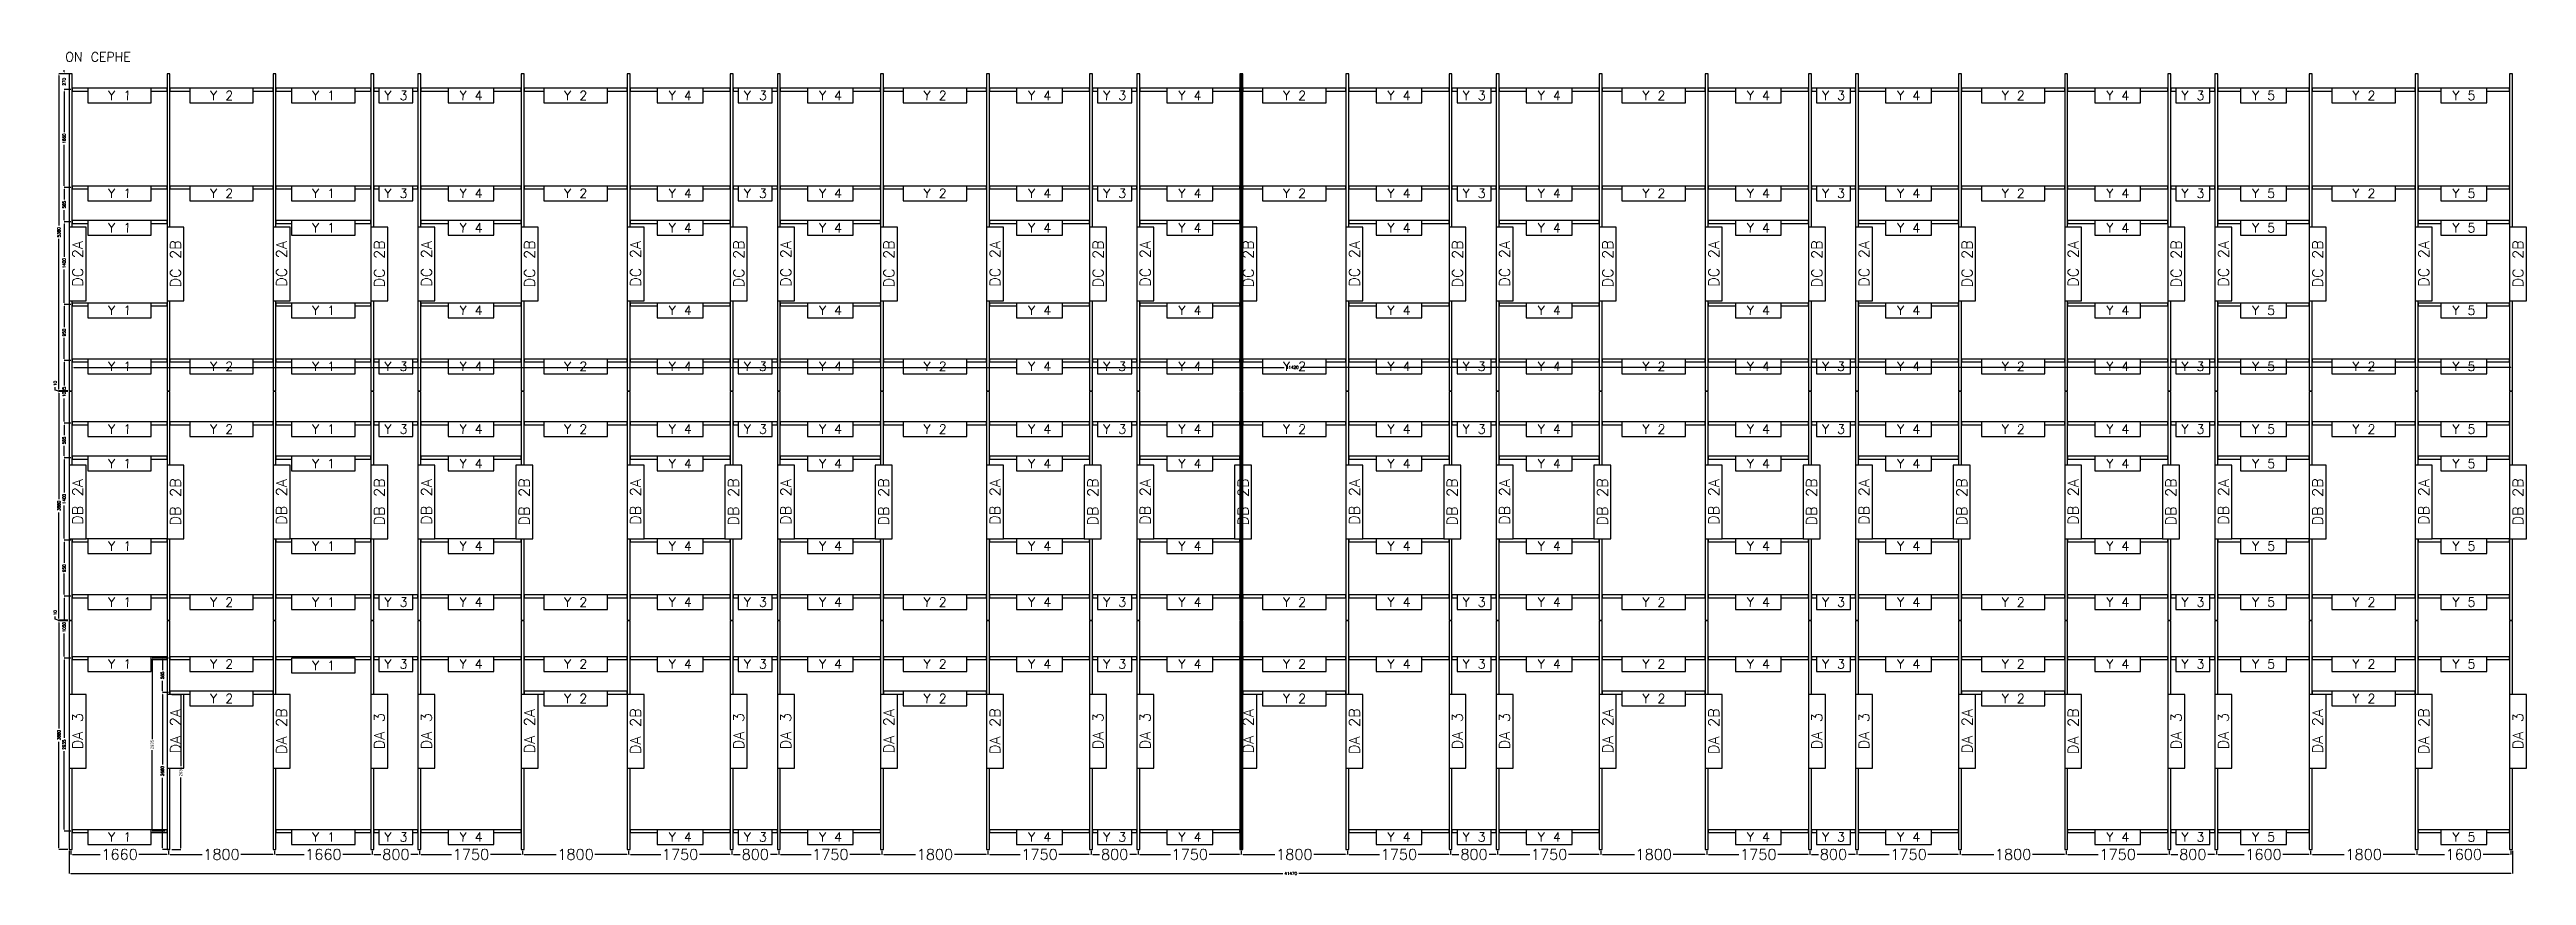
# Model space of a CAD drawing. Header units: millimetres. Extents: x -33420 to 34864, y -1491 to 37154.
# Drawn here: x -18573 to 23469, y 5945 to 19956 of the extents above; entities that cross this region are included whole.
import ezdxf

# ---------------------------------------------------------------- set-up
doc = ezdxf.new("R2010")
doc.units = ezdxf.units.MM
doc.layers.add('- ÖLÇÜ', color=7, linetype='Continuous', lineweight=9)
for name, color, linetype in [('--- KODLAMA', 7, 'Continuous'), ('--- PROF. DÜŞEY', 7, 'Continuous'), ('--- PROF. YATAY', 7, 'Continuous'), ('KOMP. KONSTR.', 12, 'Continuous')]:
    doc.layers.add(name, color=color, linetype=linetype)
doc.styles.add('RomanS', font='romans.shx')
doc.styles.get("Standard").update_dxf_attribs({"font": 'arial.ttf'})
doc.styles.add('STL', font='txt.shx', dxfattribs={"oblique": 1})
doc.dimstyles.new('KOMP-ÖLÇÜ', dxfattribs={"dimtxt": 50, "dimasz": 30, "dimexe": 0.18, "dimexo": 25, "dimgap": 25, "dimtad": 0, "dimdec": 0, "dimzin": 0, "dimdsep": 46, "dimtxsty": 'RomanS', "dimcen": 0.09, "dimclrt": 256, "dimadec": 0, "dimazin": 0, "dimtfac": 1, "dimtdec": 0, "dimtofl": 0, "dimtmove": 0, "dimatfit": 3, "dimfxl": 1, "dimtolj": 1, "dimtzin": 0, "dimarcsym": 0})
doc.dimstyles.new('ÖLÇÜ', dxfattribs={"dimtxt": 50, "dimasz": 20, "dimexe": 1.25, "dimexo": 30, "dimgap": 20, "dimtad": 0, "dimdec": 0, "dimtxsty": 'Standard', "dimcen": 2.5, "dimadec": 1, "dimazin": 0, "dimtfac": 1, "dimtdec": 0, "dimtmove": 0, "dimatfit": 3, "dimfxl": 1, "dimarcsym": 0})

msp = doc.modelspace()

# ---------------------------------------------------------------- blocks, each defined once
blk = doc.blocks.new('*D20')
at = {"layer": '- ÖLÇÜ', "color": 0, "linetype": 'Continuous', "lineweight": -2, "transparency": 16777216}
for p, q in [((-18264, 10266), (-18415, 10266)), ((-18414, 10236), (-18414, 8439)), ((-18414, 6416), (-18414, 8213)), ((-18264, 6386), (-18415, 6386))]:
    blk.add_line(p, q, dxfattribs=at)
at = {"layer": '- ÖLÇÜ', "color": 0, "linetype": 'Continuous', "transparency": 16777216}
for points in [[(-18419, 10236), (-18409, 10236), (-18414, 10266)], [(-18419, 6416), (-18409, 6416), (-18414, 6386)]]:
    blk.add_solid(points, dxfattribs=at)
at = {"layer": 'Defpoints', "color": 0, "linetype": 'Continuous', "transparency": 16777216}
for p in [(-18414, 10266), (-18239, 10266), (-18239, 6386)]:
    blk.add_point(p, dxfattribs=at)
at = {"layer": '- ÖLÇÜ', "linetype": 'Continuous', "transparency": 16777216, "insert": (-18414, 8326), "char_height": 50, "attachment_point": 5, "rotation": 90, "style": 'RomanS'}
blk.add_mtext('\\A1;3880', dxfattribs=at)
blk = doc.blocks.new('*D21')
at = {"layer": '- ÖLÇÜ', "color": 0, "linetype": 'Continuous', "lineweight": -2, "transparency": 16777216}
for p, q in [((-18477, 10290), (-18477, 10340)), ((-18414, 10271), (-18477, 10290)), ((-18264, 10276), (-18415, 10276)), ((-18264, 10266), (-18415, 10266)), ((-18414, 10306), (-18414, 10336)), ((-18414, 10266), (-18414, 10276)), ((-18414, 10236), (-18414, 10206))]:
    blk.add_line(p, q, dxfattribs=at)
at = {"layer": '- ÖLÇÜ', "color": 0, "linetype": 'Continuous', "transparency": 16777216}
for points in [[(-18419, 10306), (-18409, 10306), (-18414, 10276)], [(-18419, 10236), (-18409, 10236), (-18414, 10266)]]:
    blk.add_solid(points, dxfattribs=at)
at = {"layer": 'Defpoints', "color": 0, "linetype": 'Continuous', "transparency": 16777216}
for p in [(-18414, 10276), (-18239, 10276), (-18239, 10266)]:
    blk.add_point(p, dxfattribs=at)
at = {"layer": '- ÖLÇÜ', "linetype": 'Continuous', "transparency": 16777216, "insert": (-18477, 10402), "char_height": 50, "attachment_point": 5, "rotation": 90, "style": 'RomanS'}
blk.add_mtext('\\A1;10', dxfattribs=at)
blk = doc.blocks.new('*D22')
at = {"layer": '- ÖLÇÜ', "color": 0, "linetype": 'Continuous', "lineweight": -2, "transparency": 16777216}
for p, q in [((-18264, 14156), (-18415, 14156)), ((-18414, 14126), (-18414, 12329)), ((-18414, 10306), (-18414, 12103)), ((-18264, 10276), (-18415, 10276))]:
    blk.add_line(p, q, dxfattribs=at)
at = {"layer": '- ÖLÇÜ', "color": 0, "linetype": 'Continuous', "transparency": 16777216}
for points in [[(-18419, 14126), (-18409, 14126), (-18414, 14156)], [(-18419, 10306), (-18409, 10306), (-18414, 10276)]]:
    blk.add_solid(points, dxfattribs=at)
at = {"layer": 'Defpoints', "color": 0, "linetype": 'Continuous', "transparency": 16777216}
for p in [(-18414, 14156), (-18239, 14156), (-18239, 10276)]:
    blk.add_point(p, dxfattribs=at)
at = {"layer": '- ÖLÇÜ', "linetype": 'Continuous', "transparency": 16777216, "insert": (-18414, 12216), "char_height": 50, "attachment_point": 5, "rotation": 90, "style": 'RomanS'}
blk.add_mtext('\\A1;3880', dxfattribs=at)
blk = doc.blocks.new('*D23')
at = {"layer": '- ÖLÇÜ', "color": 0, "linetype": 'Continuous', "lineweight": -2, "transparency": 16777216}
for p, q in [((-18477, 14180), (-18477, 14230)), ((-18414, 14161), (-18477, 14180)), ((-18264, 14166), (-18415, 14166)), ((-18264, 14156), (-18415, 14156)), ((-18414, 14196), (-18414, 14226)), ((-18414, 14156), (-18414, 14166)), ((-18414, 14126), (-18414, 14096))]:
    blk.add_line(p, q, dxfattribs=at)
at = {"layer": '- ÖLÇÜ', "color": 0, "linetype": 'Continuous', "transparency": 16777216}
for points in [[(-18419, 14196), (-18409, 14196), (-18414, 14166)], [(-18419, 14126), (-18409, 14126), (-18414, 14156)]]:
    blk.add_solid(points, dxfattribs=at)
at = {"layer": 'Defpoints', "color": 0, "linetype": 'Continuous', "transparency": 16777216}
for p in [(-18414, 14166), (-18239, 14166), (-18239, 14156)]:
    blk.add_point(p, dxfattribs=at)
at = {"layer": '- ÖLÇÜ', "linetype": 'Continuous', "transparency": 16777216, "insert": (-18477, 14292), "char_height": 50, "attachment_point": 5, "rotation": 90, "style": 'RomanS'}
blk.add_mtext('\\A1;10', dxfattribs=at)
blk = doc.blocks.new('*D24')
at = {"layer": '- ÖLÇÜ', "color": 0, "linetype": 'Continuous', "lineweight": -2, "transparency": 16777216}
for p, q in [((-18264, 19546), (-18415, 19546)), ((-18414, 19516), (-18414, 16969)), ((-18414, 14196), (-18414, 16743)), ((-18264, 14166), (-18415, 14166))]:
    blk.add_line(p, q, dxfattribs=at)
at = {"layer": '- ÖLÇÜ', "color": 0, "linetype": 'Continuous', "transparency": 16777216}
for points in [[(-18419, 19516), (-18409, 19516), (-18414, 19546)], [(-18419, 14196), (-18409, 14196), (-18414, 14166)]]:
    blk.add_solid(points, dxfattribs=at)
at = {"layer": 'Defpoints', "color": 0, "linetype": 'Continuous', "transparency": 16777216}
for p in [(-18414, 19546), (-18239, 19546), (-18239, 14166)]:
    blk.add_point(p, dxfattribs=at)
at = {"layer": '- ÖLÇÜ', "linetype": 'Continuous', "transparency": 16777216, "insert": (-18414, 16856), "char_height": 50, "attachment_point": 5, "rotation": 90, "style": 'RomanS'}
blk.add_mtext('\\A1;5380', dxfattribs=at)
blk = doc.blocks.new('*D25')
at = {"layer": '- ÖLÇÜ', "color": 0, "linetype": 'Continuous', "lineweight": -2, "transparency": 16777216}
for p, q in [((-18214, 6361), (-18214, 6300)), ((-16554, 6361), (-16554, 6300)), ((-18184, 6301), (-17713, 6301)), ((-16584, 6301), (-17055, 6301))]:
    blk.add_line(p, q, dxfattribs=at)
at = {"layer": '- ÖLÇÜ', "color": 0, "linetype": 'Continuous', "transparency": 16777216}
for points in [[(-18184, 6306), (-18184, 6296), (-18214, 6301)], [(-16584, 6306), (-16584, 6296), (-16554, 6301)]]:
    blk.add_solid(points, dxfattribs=at)
at = {"layer": 'Defpoints', "color": 0, "linetype": 'Continuous', "transparency": 16777216}
for p in [(-18214, 6386), (-16554, 6386), (-16554, 6301)]:
    blk.add_point(p, dxfattribs=at)
at = {"layer": '- ÖLÇÜ', "linetype": 'Continuous', "transparency": 16777216, "insert": (-17384, 6301), "char_height": 180, "attachment_point": 5, "style": 'RomanS'}
blk.add_mtext('\\A1;1660', dxfattribs=at)
blk = doc.blocks.new('*D26')
at = {"layer": '- ÖLÇÜ', "color": 0, "linetype": 'Continuous', "lineweight": -2, "transparency": 16777216}
for p, q in [((-16554, 6361), (-16554, 6300)), ((-14754, 6361), (-14754, 6300)), ((-16524, 6301), (-15983, 6301)), ((-14784, 6301), (-15325, 6301))]:
    blk.add_line(p, q, dxfattribs=at)
at = {"layer": '- ÖLÇÜ', "color": 0, "linetype": 'Continuous', "transparency": 16777216}
for points in [[(-16524, 6306), (-16524, 6296), (-16554, 6301)], [(-14784, 6306), (-14784, 6296), (-14754, 6301)]]:
    blk.add_solid(points, dxfattribs=at)
at = {"layer": 'Defpoints', "color": 0, "linetype": 'Continuous', "transparency": 16777216}
for p in [(-16554, 6386), (-14754, 6386), (-14754, 6301)]:
    blk.add_point(p, dxfattribs=at)
at = {"layer": '- ÖLÇÜ', "linetype": 'Continuous', "transparency": 16777216, "insert": (-15654, 6301), "char_height": 180, "attachment_point": 5, "style": 'RomanS'}
blk.add_mtext('\\A1;1800', dxfattribs=at)
blk = doc.blocks.new('*D27')
at = {"layer": '- ÖLÇÜ', "color": 0, "linetype": 'Continuous', "lineweight": -2, "transparency": 16777216}
for p, q in [((-14754, 6361), (-14754, 6300)), ((-13094, 6361), (-13094, 6300)), ((-14724, 6301), (-14253, 6301)), ((-13124, 6301), (-13595, 6301))]:
    blk.add_line(p, q, dxfattribs=at)
at = {"layer": '- ÖLÇÜ', "color": 0, "linetype": 'Continuous', "transparency": 16777216}
for points in [[(-14724, 6306), (-14724, 6296), (-14754, 6301)], [(-13124, 6306), (-13124, 6296), (-13094, 6301)]]:
    blk.add_solid(points, dxfattribs=at)
at = {"layer": 'Defpoints', "color": 0, "linetype": 'Continuous', "transparency": 16777216}
for p in [(-14754, 6386), (-13094, 6386), (-13094, 6301)]:
    blk.add_point(p, dxfattribs=at)
at = {"layer": '- ÖLÇÜ', "linetype": 'Continuous', "transparency": 16777216, "insert": (-13924, 6301), "char_height": 180, "attachment_point": 5, "style": 'RomanS'}
blk.add_mtext('\\A1;1660', dxfattribs=at)
blk = doc.blocks.new('*D28')
at = {"layer": '- ÖLÇÜ', "color": 0, "linetype": 'Continuous', "lineweight": -2, "transparency": 16777216}
for p, q in [((-13094, 6361), (-13094, 6300)), ((-12294, 6361), (-12294, 6300)), ((-13064, 6301), (-12950, 6301)), ((-12324, 6301), (-12438, 6301))]:
    blk.add_line(p, q, dxfattribs=at)
at = {"layer": '- ÖLÇÜ', "color": 0, "linetype": 'Continuous', "transparency": 16777216}
for points in [[(-13064, 6306), (-13064, 6296), (-13094, 6301)], [(-12324, 6306), (-12324, 6296), (-12294, 6301)]]:
    blk.add_solid(points, dxfattribs=at)
at = {"layer": 'Defpoints', "color": 0, "linetype": 'Continuous', "transparency": 16777216}
for p in [(-13094, 6386), (-12294, 6386), (-12294, 6301)]:
    blk.add_point(p, dxfattribs=at)
at = {"layer": '- ÖLÇÜ', "linetype": 'Continuous', "transparency": 16777216, "insert": (-12694, 6301), "char_height": 180, "attachment_point": 5, "style": 'RomanS'}
blk.add_mtext('\\A1;800', dxfattribs=at)
blk = doc.blocks.new('*D29')
at = {"layer": '- ÖLÇÜ', "color": 0, "linetype": 'Continuous', "lineweight": -2, "transparency": 16777216}
for p, q in [((-12294, 6361), (-12294, 6300)), ((-10544, 6361), (-10544, 6300)), ((-12264, 6301), (-11748, 6301)), ((-10574, 6301), (-11090, 6301))]:
    blk.add_line(p, q, dxfattribs=at)
at = {"layer": '- ÖLÇÜ', "color": 0, "linetype": 'Continuous', "transparency": 16777216}
for points in [[(-12264, 6306), (-12264, 6296), (-12294, 6301)], [(-10574, 6306), (-10574, 6296), (-10544, 6301)]]:
    blk.add_solid(points, dxfattribs=at)
at = {"layer": 'Defpoints', "color": 0, "linetype": 'Continuous', "transparency": 16777216}
for p in [(-12294, 6386), (-10544, 6386), (-10544, 6301)]:
    blk.add_point(p, dxfattribs=at)
at = {"layer": '- ÖLÇÜ', "linetype": 'Continuous', "transparency": 16777216, "insert": (-11419, 6301), "char_height": 180, "attachment_point": 5, "style": 'RomanS'}
blk.add_mtext('\\A1;1750', dxfattribs=at)
blk = doc.blocks.new('*D30')
at = {"layer": '- ÖLÇÜ', "color": 0, "linetype": 'Continuous', "lineweight": -2, "transparency": 16777216}
for p, q in [((-10544, 6361), (-10544, 6300)), ((-8744, 6361), (-8744, 6300)), ((-10514, 6301), (-9973, 6301)), ((-8774, 6301), (-9315, 6301))]:
    blk.add_line(p, q, dxfattribs=at)
at = {"layer": '- ÖLÇÜ', "color": 0, "linetype": 'Continuous', "transparency": 16777216}
for points in [[(-10514, 6306), (-10514, 6296), (-10544, 6301)], [(-8774, 6306), (-8774, 6296), (-8744, 6301)]]:
    blk.add_solid(points, dxfattribs=at)
at = {"layer": 'Defpoints', "color": 0, "linetype": 'Continuous', "transparency": 16777216}
for p in [(-10544, 6386), (-8744, 6386), (-8744, 6301)]:
    blk.add_point(p, dxfattribs=at)
at = {"layer": '- ÖLÇÜ', "linetype": 'Continuous', "transparency": 16777216, "insert": (-9644, 6301), "char_height": 180, "attachment_point": 5, "style": 'RomanS'}
blk.add_mtext('\\A1;1800', dxfattribs=at)
blk = doc.blocks.new('*D31')
at = {"layer": '- ÖLÇÜ', "color": 0, "linetype": 'Continuous', "lineweight": -2, "transparency": 16777216}
for p, q in [((-8744, 6361), (-8744, 6300)), ((-6994, 6361), (-6994, 6300)), ((-8714, 6301), (-8198, 6301)), ((-7024, 6301), (-7540, 6301))]:
    blk.add_line(p, q, dxfattribs=at)
at = {"layer": '- ÖLÇÜ', "color": 0, "linetype": 'Continuous', "transparency": 16777216}
for points in [[(-8714, 6306), (-8714, 6296), (-8744, 6301)], [(-7024, 6306), (-7024, 6296), (-6994, 6301)]]:
    blk.add_solid(points, dxfattribs=at)
at = {"layer": 'Defpoints', "color": 0, "linetype": 'Continuous', "transparency": 16777216}
for p in [(-8744, 6386), (-6994, 6386), (-6994, 6301)]:
    blk.add_point(p, dxfattribs=at)
at = {"layer": '- ÖLÇÜ', "linetype": 'Continuous', "transparency": 16777216, "insert": (-7869, 6301), "char_height": 180, "attachment_point": 5, "style": 'RomanS'}
blk.add_mtext('\\A1;1750', dxfattribs=at)
blk = doc.blocks.new('*D32')
at = {"layer": '- ÖLÇÜ', "color": 0, "linetype": 'Continuous', "lineweight": -2, "transparency": 16777216}
for p, q in [((-6994, 6361), (-6994, 6300)), ((-6194, 6361), (-6194, 6300)), ((-6964, 6301), (-6850, 6301)), ((-6224, 6301), (-6338, 6301))]:
    blk.add_line(p, q, dxfattribs=at)
at = {"layer": '- ÖLÇÜ', "color": 0, "linetype": 'Continuous', "transparency": 16777216}
for points in [[(-6964, 6306), (-6964, 6296), (-6994, 6301)], [(-6224, 6306), (-6224, 6296), (-6194, 6301)]]:
    blk.add_solid(points, dxfattribs=at)
at = {"layer": 'Defpoints', "color": 0, "linetype": 'Continuous', "transparency": 16777216}
for p in [(-6994, 6386), (-6194, 6386), (-6194, 6301)]:
    blk.add_point(p, dxfattribs=at)
at = {"layer": '- ÖLÇÜ', "linetype": 'Continuous', "transparency": 16777216, "insert": (-6594, 6301), "char_height": 180, "attachment_point": 5, "style": 'RomanS'}
blk.add_mtext('\\A1;800', dxfattribs=at)
blk = doc.blocks.new('*D33')
at = {"layer": '- ÖLÇÜ', "color": 0, "linetype": 'Continuous', "lineweight": -2, "transparency": 16777216}
for p, q in [((-6194, 6361), (-6194, 6300)), ((-4444, 6361), (-4444, 6300)), ((-6164, 6301), (-5648, 6301)), ((-4474, 6301), (-4990, 6301))]:
    blk.add_line(p, q, dxfattribs=at)
at = {"layer": '- ÖLÇÜ', "color": 0, "linetype": 'Continuous', "transparency": 16777216}
for points in [[(-6164, 6306), (-6164, 6296), (-6194, 6301)], [(-4474, 6306), (-4474, 6296), (-4444, 6301)]]:
    blk.add_solid(points, dxfattribs=at)
at = {"layer": 'Defpoints', "color": 0, "linetype": 'Continuous', "transparency": 16777216}
for p in [(-6194, 6386), (-4444, 6386), (-4444, 6301)]:
    blk.add_point(p, dxfattribs=at)
at = {"layer": '- ÖLÇÜ', "linetype": 'Continuous', "transparency": 16777216, "insert": (-5319, 6301), "char_height": 180, "attachment_point": 5, "style": 'RomanS'}
blk.add_mtext('\\A1;1750', dxfattribs=at)
blk = doc.blocks.new('*D34')
at = {"layer": '- ÖLÇÜ', "color": 0, "linetype": 'Continuous', "lineweight": -2, "transparency": 16777216}
for p, q in [((-4444, 6361), (-4444, 6300)), ((-2644, 6361), (-2644, 6300)), ((-4414, 6301), (-3873, 6301)), ((-2674, 6301), (-3215, 6301))]:
    blk.add_line(p, q, dxfattribs=at)
at = {"layer": '- ÖLÇÜ', "color": 0, "linetype": 'Continuous', "transparency": 16777216}
for points in [[(-4414, 6306), (-4414, 6296), (-4444, 6301)], [(-2674, 6306), (-2674, 6296), (-2644, 6301)]]:
    blk.add_solid(points, dxfattribs=at)
at = {"layer": 'Defpoints', "color": 0, "linetype": 'Continuous', "transparency": 16777216}
for p in [(-4444, 6386), (-2644, 6386), (-2644, 6301)]:
    blk.add_point(p, dxfattribs=at)
at = {"layer": '- ÖLÇÜ', "linetype": 'Continuous', "transparency": 16777216, "insert": (-3544, 6301), "char_height": 180, "attachment_point": 5, "style": 'RomanS'}
blk.add_mtext('\\A1;1800', dxfattribs=at)
blk = doc.blocks.new('*D35')
at = {"layer": '- ÖLÇÜ', "color": 0, "linetype": 'Continuous', "lineweight": -2, "transparency": 16777216}
for p, q in [((-2644, 6361), (-2644, 6300)), ((-894, 6361), (-894, 6300)), ((-2614, 6301), (-2098, 6301)), ((-924, 6301), (-1440, 6301))]:
    blk.add_line(p, q, dxfattribs=at)
at = {"layer": '- ÖLÇÜ', "color": 0, "linetype": 'Continuous', "transparency": 16777216}
for points in [[(-2614, 6306), (-2614, 6296), (-2644, 6301)], [(-924, 6306), (-924, 6296), (-894, 6301)]]:
    blk.add_solid(points, dxfattribs=at)
at = {"layer": 'Defpoints', "color": 0, "linetype": 'Continuous', "transparency": 16777216}
for p in [(-2644, 6386), (-894, 6386), (-894, 6301)]:
    blk.add_point(p, dxfattribs=at)
at = {"layer": '- ÖLÇÜ', "linetype": 'Continuous', "transparency": 16777216, "insert": (-1769, 6301), "char_height": 180, "attachment_point": 5, "style": 'RomanS'}
blk.add_mtext('\\A1;1750', dxfattribs=at)
blk = doc.blocks.new('*D36')
at = {"layer": '- ÖLÇÜ', "color": 0, "linetype": 'Continuous', "lineweight": -2, "transparency": 16777216}
for p, q in [((-894, 6361), (-894, 6300)), ((-94, 6361), (-94, 6300)), ((-864, 6301), (-750, 6301)), ((-124, 6301), (-238, 6301))]:
    blk.add_line(p, q, dxfattribs=at)
at = {"layer": '- ÖLÇÜ', "color": 0, "linetype": 'Continuous', "transparency": 16777216}
for points in [[(-864, 6306), (-864, 6296), (-894, 6301)], [(-124, 6306), (-124, 6296), (-94, 6301)]]:
    blk.add_solid(points, dxfattribs=at)
at = {"layer": 'Defpoints', "color": 0, "linetype": 'Continuous', "transparency": 16777216}
for p in [(-894, 6386), (-94, 6386), (-94, 6301)]:
    blk.add_point(p, dxfattribs=at)
at = {"layer": '- ÖLÇÜ', "linetype": 'Continuous', "transparency": 16777216, "insert": (-494, 6301), "char_height": 180, "attachment_point": 5, "style": 'RomanS'}
blk.add_mtext('\\A1;800', dxfattribs=at)
blk = doc.blocks.new('*D37')
at = {"layer": '- ÖLÇÜ', "color": 0, "linetype": 'Continuous', "lineweight": -2, "transparency": 16777216}
for p, q in [((-94, 6361), (-94, 6300)), ((1656, 6361), (1656, 6300)), ((-64, 6301), (452, 6301)), ((1626, 6301), (1110, 6301))]:
    blk.add_line(p, q, dxfattribs=at)
at = {"layer": '- ÖLÇÜ', "color": 0, "linetype": 'Continuous', "transparency": 16777216}
for points in [[(-64, 6306), (-64, 6296), (-94, 6301)], [(1626, 6306), (1626, 6296), (1656, 6301)]]:
    blk.add_solid(points, dxfattribs=at)
at = {"layer": 'Defpoints', "color": 0, "linetype": 'Continuous', "transparency": 16777216}
for p in [(-94, 6386), (1656, 6386), (1656, 6301)]:
    blk.add_point(p, dxfattribs=at)
at = {"layer": '- ÖLÇÜ', "linetype": 'Continuous', "transparency": 16777216, "insert": (781, 6301), "char_height": 180, "attachment_point": 5, "style": 'RomanS'}
blk.add_mtext('\\A1;1750', dxfattribs=at)
blk = doc.blocks.new('*D38')
at = {"layer": '- ÖLÇÜ', "color": 0, "linetype": 'Continuous', "lineweight": -2, "transparency": 16777216}
for p, q in [((1656, 6361), (1656, 6300)), ((3456, 6361), (3456, 6300)), ((1686, 6301), (2227, 6301)), ((3426, 6301), (2885, 6301))]:
    blk.add_line(p, q, dxfattribs=at)
at = {"layer": '- ÖLÇÜ', "color": 0, "linetype": 'Continuous', "transparency": 16777216}
for points in [[(1686, 6306), (1686, 6296), (1656, 6301)], [(3426, 6306), (3426, 6296), (3456, 6301)]]:
    blk.add_solid(points, dxfattribs=at)
at = {"layer": 'Defpoints', "color": 0, "linetype": 'Continuous', "transparency": 16777216}
for p in [(1656, 6386), (3456, 6386), (3456, 6301)]:
    blk.add_point(p, dxfattribs=at)
at = {"layer": '- ÖLÇÜ', "linetype": 'Continuous', "transparency": 16777216, "insert": (2556, 6301), "char_height": 180, "attachment_point": 5, "style": 'RomanS'}
blk.add_mtext('\\A1;1800', dxfattribs=at)
blk = doc.blocks.new('*D39')
at = {"layer": '- ÖLÇÜ', "color": 0, "linetype": 'Continuous', "lineweight": -2, "transparency": 16777216}
for p, q in [((3456, 6361), (3456, 6300)), ((5206, 6361), (5206, 6300)), ((3486, 6301), (4002, 6301)), ((5176, 6301), (4660, 6301))]:
    blk.add_line(p, q, dxfattribs=at)
at = {"layer": '- ÖLÇÜ', "color": 0, "linetype": 'Continuous', "transparency": 16777216}
for points in [[(3486, 6306), (3486, 6296), (3456, 6301)], [(5176, 6306), (5176, 6296), (5206, 6301)]]:
    blk.add_solid(points, dxfattribs=at)
at = {"layer": 'Defpoints', "color": 0, "linetype": 'Continuous', "transparency": 16777216}
for p in [(3456, 6386), (5206, 6386), (5206, 6301)]:
    blk.add_point(p, dxfattribs=at)
at = {"layer": '- ÖLÇÜ', "linetype": 'Continuous', "transparency": 16777216, "insert": (4331, 6301), "char_height": 180, "attachment_point": 5, "style": 'RomanS'}
blk.add_mtext('\\A1;1750', dxfattribs=at)
blk = doc.blocks.new('*D40')
at = {"layer": '- ÖLÇÜ', "color": 0, "linetype": 'Continuous', "lineweight": -2, "transparency": 16777216}
for p, q in [((5206, 6361), (5206, 6300)), ((6006, 6361), (6006, 6300)), ((5236, 6301), (5350, 6301)), ((5976, 6301), (5862, 6301))]:
    blk.add_line(p, q, dxfattribs=at)
at = {"layer": '- ÖLÇÜ', "color": 0, "linetype": 'Continuous', "transparency": 16777216}
for points in [[(5236, 6306), (5236, 6296), (5206, 6301)], [(5976, 6306), (5976, 6296), (6006, 6301)]]:
    blk.add_solid(points, dxfattribs=at)
at = {"layer": 'Defpoints', "color": 0, "linetype": 'Continuous', "transparency": 16777216}
for p in [(5206, 6386), (6006, 6386), (6006, 6301)]:
    blk.add_point(p, dxfattribs=at)
at = {"layer": '- ÖLÇÜ', "linetype": 'Continuous', "transparency": 16777216, "insert": (5606, 6301), "char_height": 180, "attachment_point": 5, "style": 'RomanS'}
blk.add_mtext('\\A1;800', dxfattribs=at)
blk = doc.blocks.new('*D41')
at = {"layer": '- ÖLÇÜ', "color": 0, "linetype": 'Continuous', "lineweight": -2, "transparency": 16777216}
for p, q in [((6006, 6361), (6006, 6300)), ((7756, 6361), (7756, 6300)), ((6036, 6301), (6552, 6301)), ((7726, 6301), (7210, 6301))]:
    blk.add_line(p, q, dxfattribs=at)
at = {"layer": '- ÖLÇÜ', "color": 0, "linetype": 'Continuous', "transparency": 16777216}
for points in [[(6036, 6306), (6036, 6296), (6006, 6301)], [(7726, 6306), (7726, 6296), (7756, 6301)]]:
    blk.add_solid(points, dxfattribs=at)
at = {"layer": 'Defpoints', "color": 0, "linetype": 'Continuous', "transparency": 16777216}
for p in [(6006, 6386), (7756, 6386), (7756, 6301)]:
    blk.add_point(p, dxfattribs=at)
at = {"layer": '- ÖLÇÜ', "linetype": 'Continuous', "transparency": 16777216, "insert": (6881, 6301), "char_height": 180, "attachment_point": 5, "style": 'RomanS'}
blk.add_mtext('\\A1;1750', dxfattribs=at)
blk = doc.blocks.new('*D42')
at = {"layer": '- ÖLÇÜ', "color": 0, "linetype": 'Continuous', "lineweight": -2, "transparency": 16777216}
for p, q in [((7756, 6361), (7756, 6300)), ((9556, 6361), (9556, 6300)), ((7786, 6301), (8327, 6301)), ((9526, 6301), (8985, 6301))]:
    blk.add_line(p, q, dxfattribs=at)
at = {"layer": '- ÖLÇÜ', "color": 0, "linetype": 'Continuous', "transparency": 16777216}
for points in [[(7786, 6306), (7786, 6296), (7756, 6301)], [(9526, 6306), (9526, 6296), (9556, 6301)]]:
    blk.add_solid(points, dxfattribs=at)
at = {"layer": 'Defpoints', "color": 0, "linetype": 'Continuous', "transparency": 16777216}
for p in [(7756, 6386), (9556, 6386), (9556, 6301)]:
    blk.add_point(p, dxfattribs=at)
at = {"layer": '- ÖLÇÜ', "linetype": 'Continuous', "transparency": 16777216, "insert": (8656, 6301), "char_height": 180, "attachment_point": 5, "style": 'RomanS'}
blk.add_mtext('\\A1;1800', dxfattribs=at)
blk = doc.blocks.new('*D43')
at = {"layer": '- ÖLÇÜ', "color": 0, "linetype": 'Continuous', "lineweight": -2, "transparency": 16777216}
for p, q in [((9556, 6361), (9556, 6300)), ((11306, 6361), (11306, 6300)), ((9586, 6301), (10102, 6301)), ((11276, 6301), (10760, 6301))]:
    blk.add_line(p, q, dxfattribs=at)
at = {"layer": '- ÖLÇÜ', "color": 0, "linetype": 'Continuous', "transparency": 16777216}
for points in [[(9586, 6306), (9586, 6296), (9556, 6301)], [(11276, 6306), (11276, 6296), (11306, 6301)]]:
    blk.add_solid(points, dxfattribs=at)
at = {"layer": 'Defpoints', "color": 0, "linetype": 'Continuous', "transparency": 16777216}
for p in [(9556, 6386), (11306, 6386), (11306, 6301)]:
    blk.add_point(p, dxfattribs=at)
at = {"layer": '- ÖLÇÜ', "linetype": 'Continuous', "transparency": 16777216, "insert": (10431, 6301), "char_height": 180, "attachment_point": 5, "style": 'RomanS'}
blk.add_mtext('\\A1;1750', dxfattribs=at)
blk = doc.blocks.new('*D44')
at = {"layer": '- ÖLÇÜ', "color": 0, "linetype": 'Continuous', "lineweight": -2, "transparency": 16777216}
for p, q in [((11306, 6361), (11306, 6300)), ((12106, 6361), (12106, 6300)), ((11336, 6301), (11450, 6301)), ((12076, 6301), (11962, 6301))]:
    blk.add_line(p, q, dxfattribs=at)
at = {"layer": '- ÖLÇÜ', "color": 0, "linetype": 'Continuous', "transparency": 16777216}
for points in [[(11336, 6306), (11336, 6296), (11306, 6301)], [(12076, 6306), (12076, 6296), (12106, 6301)]]:
    blk.add_solid(points, dxfattribs=at)
at = {"layer": 'Defpoints', "color": 0, "linetype": 'Continuous', "transparency": 16777216}
for p in [(11306, 6386), (12106, 6386), (12106, 6301)]:
    blk.add_point(p, dxfattribs=at)
at = {"layer": '- ÖLÇÜ', "linetype": 'Continuous', "transparency": 16777216, "insert": (11706, 6301), "char_height": 180, "attachment_point": 5, "style": 'RomanS'}
blk.add_mtext('\\A1;800', dxfattribs=at)
blk = doc.blocks.new('*D45')
at = {"layer": '- ÖLÇÜ', "color": 0, "linetype": 'Continuous', "lineweight": -2, "transparency": 16777216}
for p, q in [((12106, 6361), (12106, 6300)), ((13856, 6361), (13856, 6300)), ((12136, 6301), (12652, 6301)), ((13826, 6301), (13310, 6301))]:
    blk.add_line(p, q, dxfattribs=at)
at = {"layer": '- ÖLÇÜ', "color": 0, "linetype": 'Continuous', "transparency": 16777216}
for points in [[(12136, 6306), (12136, 6296), (12106, 6301)], [(13826, 6306), (13826, 6296), (13856, 6301)]]:
    blk.add_solid(points, dxfattribs=at)
at = {"layer": 'Defpoints', "color": 0, "linetype": 'Continuous', "transparency": 16777216}
for p in [(12106, 6386), (13856, 6386), (13856, 6301)]:
    blk.add_point(p, dxfattribs=at)
at = {"layer": '- ÖLÇÜ', "linetype": 'Continuous', "transparency": 16777216, "insert": (12981, 6301), "char_height": 180, "attachment_point": 5, "style": 'RomanS'}
blk.add_mtext('\\A1;1750', dxfattribs=at)
blk = doc.blocks.new('*D46')
at = {"layer": '- ÖLÇÜ', "color": 0, "linetype": 'Continuous', "lineweight": -2, "transparency": 16777216}
for p, q in [((13856, 6361), (13856, 6300)), ((15656, 6361), (15656, 6300)), ((13886, 6301), (14427, 6301)), ((15626, 6301), (15085, 6301))]:
    blk.add_line(p, q, dxfattribs=at)
at = {"layer": '- ÖLÇÜ', "color": 0, "linetype": 'Continuous', "transparency": 16777216}
for points in [[(13886, 6306), (13886, 6296), (13856, 6301)], [(15626, 6306), (15626, 6296), (15656, 6301)]]:
    blk.add_solid(points, dxfattribs=at)
at = {"layer": 'Defpoints', "color": 0, "linetype": 'Continuous', "transparency": 16777216}
for p in [(13856, 6386), (15656, 6386), (15656, 6301)]:
    blk.add_point(p, dxfattribs=at)
at = {"layer": '- ÖLÇÜ', "linetype": 'Continuous', "transparency": 16777216, "insert": (14756, 6301), "char_height": 180, "attachment_point": 5, "style": 'RomanS'}
blk.add_mtext('\\A1;1800', dxfattribs=at)
blk = doc.blocks.new('*D47')
at = {"layer": '- ÖLÇÜ', "color": 0, "linetype": 'Continuous', "lineweight": -2, "transparency": 16777216}
for p, q in [((15656, 6361), (15656, 6300)), ((17406, 6361), (17406, 6300)), ((15686, 6301), (16202, 6301)), ((17376, 6301), (16860, 6301))]:
    blk.add_line(p, q, dxfattribs=at)
at = {"layer": '- ÖLÇÜ', "color": 0, "linetype": 'Continuous', "transparency": 16777216}
for points in [[(15686, 6306), (15686, 6296), (15656, 6301)], [(17376, 6306), (17376, 6296), (17406, 6301)]]:
    blk.add_solid(points, dxfattribs=at)
at = {"layer": 'Defpoints', "color": 0, "linetype": 'Continuous', "transparency": 16777216}
for p in [(15656, 6386), (17406, 6386), (17406, 6301)]:
    blk.add_point(p, dxfattribs=at)
at = {"layer": '- ÖLÇÜ', "linetype": 'Continuous', "transparency": 16777216, "insert": (16531, 6301), "char_height": 180, "attachment_point": 5, "style": 'RomanS'}
blk.add_mtext('\\A1;1750', dxfattribs=at)
blk = doc.blocks.new('*D48')
at = {"layer": '- ÖLÇÜ', "color": 0, "linetype": 'Continuous', "lineweight": -2, "transparency": 16777216}
for p, q in [((17406, 6361), (17406, 6300)), ((18206, 6361), (18206, 6300)), ((17436, 6301), (17550, 6301)), ((18176, 6301), (18062, 6301))]:
    blk.add_line(p, q, dxfattribs=at)
at = {"layer": '- ÖLÇÜ', "color": 0, "linetype": 'Continuous', "transparency": 16777216}
for points in [[(17436, 6306), (17436, 6296), (17406, 6301)], [(18176, 6306), (18176, 6296), (18206, 6301)]]:
    blk.add_solid(points, dxfattribs=at)
at = {"layer": 'Defpoints', "color": 0, "linetype": 'Continuous', "transparency": 16777216}
for p in [(17406, 6386), (18206, 6386), (18206, 6301)]:
    blk.add_point(p, dxfattribs=at)
at = {"layer": '- ÖLÇÜ', "linetype": 'Continuous', "transparency": 16777216, "insert": (17806, 6301), "char_height": 180, "attachment_point": 5, "style": 'RomanS'}
blk.add_mtext('\\A1;800', dxfattribs=at)
blk = doc.blocks.new('*D49')
at = {"layer": '- ÖLÇÜ', "color": 0, "linetype": 'Continuous', "lineweight": -2, "transparency": 16777216}
for p, q in [((18206, 6361), (18206, 6300)), ((19806, 6361), (19806, 6300)), ((18236, 6301), (18677, 6301)), ((19776, 6301), (19335, 6301))]:
    blk.add_line(p, q, dxfattribs=at)
at = {"layer": '- ÖLÇÜ', "color": 0, "linetype": 'Continuous', "transparency": 16777216}
for points in [[(18236, 6306), (18236, 6296), (18206, 6301)], [(19776, 6306), (19776, 6296), (19806, 6301)]]:
    blk.add_solid(points, dxfattribs=at)
at = {"layer": 'Defpoints', "color": 0, "linetype": 'Continuous', "transparency": 16777216}
for p in [(18206, 6386), (19806, 6386), (19806, 6301)]:
    blk.add_point(p, dxfattribs=at)
at = {"layer": '- ÖLÇÜ', "linetype": 'Continuous', "transparency": 16777216, "insert": (19006, 6301), "char_height": 180, "attachment_point": 5, "style": 'RomanS'}
blk.add_mtext('\\A1;1600', dxfattribs=at)
blk = doc.blocks.new('*D50')
at = {"layer": '- ÖLÇÜ', "color": 0, "linetype": 'Continuous', "lineweight": -2, "transparency": 16777216}
for p, q in [((19806, 6361), (19806, 6300)), ((21606, 6361), (21606, 6300)), ((19836, 6301), (20377, 6301)), ((21576, 6301), (21035, 6301))]:
    blk.add_line(p, q, dxfattribs=at)
at = {"layer": '- ÖLÇÜ', "color": 0, "linetype": 'Continuous', "transparency": 16777216}
for points in [[(19836, 6306), (19836, 6296), (19806, 6301)], [(21576, 6306), (21576, 6296), (21606, 6301)]]:
    blk.add_solid(points, dxfattribs=at)
at = {"layer": 'Defpoints', "color": 0, "linetype": 'Continuous', "transparency": 16777216}
for p in [(19806, 6386), (21606, 6386), (21606, 6301)]:
    blk.add_point(p, dxfattribs=at)
at = {"layer": '- ÖLÇÜ', "linetype": 'Continuous', "transparency": 16777216, "insert": (20706, 6301), "char_height": 180, "attachment_point": 5, "style": 'RomanS'}
blk.add_mtext('\\A1;1800', dxfattribs=at)
blk = doc.blocks.new('*D51')
at = {"layer": '- ÖLÇÜ', "color": 0, "linetype": 'Continuous', "lineweight": -2, "transparency": 16777216}
for p, q in [((21606, 6361), (21606, 6300)), ((23206, 6361), (23206, 6300)), ((21636, 6301), (22077, 6301)), ((23176, 6301), (22735, 6301))]:
    blk.add_line(p, q, dxfattribs=at)
at = {"layer": '- ÖLÇÜ', "color": 0, "linetype": 'Continuous', "transparency": 16777216}
for points in [[(21636, 6306), (21636, 6296), (21606, 6301)], [(23176, 6306), (23176, 6296), (23206, 6301)]]:
    blk.add_solid(points, dxfattribs=at)
at = {"layer": 'Defpoints', "color": 0, "linetype": 'Continuous', "transparency": 16777216}
for p in [(21606, 6386), (23206, 6386), (23206, 6301)]:
    blk.add_point(p, dxfattribs=at)
at = {"layer": '- ÖLÇÜ', "linetype": 'Continuous', "transparency": 16777216, "insert": (22406, 6301), "char_height": 180, "attachment_point": 5, "style": 'RomanS'}
blk.add_mtext('\\A1;1600', dxfattribs=at)
blk = doc.blocks.new('*D76')
at = {"layer": '- ÖLÇÜ', "color": 0, "linetype": 'Continuous', "lineweight": -2, "transparency": 16777216}
for p, q in [((-18214, 9631), (-18325, 9631)), ((-18325, 9601), (-18325, 8277)), ((-18325, 6726), (-18325, 8051)), ((-18214, 6696), (-18325, 6696))]:
    blk.add_line(p, q, dxfattribs=at)
at = {"layer": '- ÖLÇÜ', "color": 0, "linetype": 'Continuous', "transparency": 16777216}
for points in [[(-18330, 9601), (-18320, 9601), (-18325, 9631)], [(-18330, 6726), (-18320, 6726), (-18325, 6696)]]:
    blk.add_solid(points, dxfattribs=at)
at = {"layer": 'Defpoints', "color": 0, "linetype": 'Continuous', "transparency": 16777216}
for p in [(-18325, 9631), (-18189, 9631), (-18189, 6696)]:
    blk.add_point(p, dxfattribs=at)
at = {"layer": '- ÖLÇÜ', "linetype": 'Continuous', "transparency": 16777216, "insert": (-18325, 8164), "char_height": 50, "attachment_point": 5, "rotation": 90, "style": 'RomanS'}
blk.add_mtext('\\A1;2935', dxfattribs=at)
blk = doc.blocks.new('*D77')
at = {"layer": '- ÖLÇÜ', "color": 0, "linetype": 'Continuous', "lineweight": -2, "transparency": 16777216}
for p, q in [((-18214, 10681), (-18325, 10681)), ((-18325, 10651), (-18325, 10266)), ((-18325, 9661), (-18325, 10047)), ((-18214, 9631), (-18325, 9631))]:
    blk.add_line(p, q, dxfattribs=at)
at = {"layer": '- ÖLÇÜ', "color": 0, "linetype": 'Continuous', "transparency": 16777216}
for points in [[(-18330, 10651), (-18320, 10651), (-18325, 10681)], [(-18330, 9661), (-18320, 9661), (-18325, 9631)]]:
    blk.add_solid(points, dxfattribs=at)
at = {"layer": 'Defpoints', "color": 0, "linetype": 'Continuous', "transparency": 16777216}
for p in [(-18325, 10681), (-18189, 10681), (-18189, 9631)]:
    blk.add_point(p, dxfattribs=at)
at = {"layer": '- ÖLÇÜ', "linetype": 'Continuous', "transparency": 16777216, "insert": (-18325, 10156), "char_height": 50, "attachment_point": 5, "rotation": 90, "style": 'RomanS'}
blk.add_mtext('\\A1;1050', dxfattribs=at)
blk = doc.blocks.new('*D78')
at = {"layer": '- ÖLÇÜ', "color": 0, "linetype": 'Continuous', "lineweight": -2, "transparency": 16777216}
for p, q in [((-18214, 11631), (-18325, 11631)), ((-18325, 11601), (-18325, 11246)), ((-18325, 10711), (-18325, 11067)), ((-18214, 10681), (-18325, 10681))]:
    blk.add_line(p, q, dxfattribs=at)
at = {"layer": '- ÖLÇÜ', "color": 0, "linetype": 'Continuous', "transparency": 16777216}
for points in [[(-18330, 11601), (-18320, 11601), (-18325, 11631)], [(-18330, 10711), (-18320, 10711), (-18325, 10681)]]:
    blk.add_solid(points, dxfattribs=at)
at = {"layer": 'Defpoints', "color": 0, "linetype": 'Continuous', "transparency": 16777216}
for p in [(-18325, 11631), (-18189, 11631), (-18189, 10681)]:
    blk.add_point(p, dxfattribs=at)
at = {"layer": '- ÖLÇÜ', "linetype": 'Continuous', "transparency": 16777216, "insert": (-18325, 11156), "char_height": 50, "attachment_point": 5, "rotation": 90, "style": 'RomanS'}
blk.add_mtext('\\A1;950', dxfattribs=at)
blk = doc.blocks.new('*D79')
at = {"layer": '- ÖLÇÜ', "color": 0, "linetype": 'Continuous', "lineweight": -2, "transparency": 16777216}
for p, q in [((-18214, 13031), (-18325, 13031)), ((-18325, 13001), (-18325, 12441)), ((-18325, 11661), (-18325, 12222)), ((-18214, 11631), (-18325, 11631))]:
    blk.add_line(p, q, dxfattribs=at)
at = {"layer": '- ÖLÇÜ', "color": 0, "linetype": 'Continuous', "transparency": 16777216}
for points in [[(-18330, 13001), (-18320, 13001), (-18325, 13031)], [(-18330, 11661), (-18320, 11661), (-18325, 11631)]]:
    blk.add_solid(points, dxfattribs=at)
at = {"layer": 'Defpoints', "color": 0, "linetype": 'Continuous', "transparency": 16777216}
for p in [(-18325, 13031), (-18189, 13031), (-18189, 11631)]:
    blk.add_point(p, dxfattribs=at)
at = {"layer": '- ÖLÇÜ', "linetype": 'Continuous', "transparency": 16777216, "insert": (-18325, 12331), "char_height": 50, "attachment_point": 5, "rotation": 90, "style": 'RomanS'}
blk.add_mtext('\\A1;1400', dxfattribs=at)
blk = doc.blocks.new('*D80')
at = {"layer": '- ÖLÇÜ', "color": 0, "linetype": 'Continuous', "lineweight": -2, "transparency": 16777216}
for p, q in [((-18214, 13616), (-18325, 13616)), ((-18325, 13586), (-18325, 13413)), ((-18325, 13061), (-18325, 13234)), ((-18214, 13031), (-18325, 13031))]:
    blk.add_line(p, q, dxfattribs=at)
at = {"layer": '- ÖLÇÜ', "color": 0, "linetype": 'Continuous', "transparency": 16777216}
for points in [[(-18330, 13586), (-18320, 13586), (-18325, 13616)], [(-18330, 13061), (-18320, 13061), (-18325, 13031)]]:
    blk.add_solid(points, dxfattribs=at)
at = {"layer": 'Defpoints', "color": 0, "linetype": 'Continuous', "transparency": 16777216}
for p in [(-18325, 13616), (-18189, 13616), (-18189, 13031)]:
    blk.add_point(p, dxfattribs=at)
at = {"layer": '- ÖLÇÜ', "linetype": 'Continuous', "transparency": 16777216, "insert": (-18325, 13324), "char_height": 50, "attachment_point": 5, "rotation": 90, "style": 'RomanS'}
blk.add_mtext('\\A1;585', dxfattribs=at)
blk = doc.blocks.new('*D81')
at = {"layer": '- ÖLÇÜ', "color": 0, "linetype": 'Continuous', "lineweight": -2, "transparency": 16777216}
for p, q in [((-18214, 14681), (-18325, 14681)), ((-18325, 14651), (-18325, 14258)), ((-18325, 13646), (-18325, 14039)), ((-18214, 13616), (-18325, 13616))]:
    blk.add_line(p, q, dxfattribs=at)
at = {"layer": '- ÖLÇÜ', "color": 0, "linetype": 'Continuous', "transparency": 16777216}
for points in [[(-18330, 14651), (-18320, 14651), (-18325, 14681)], [(-18330, 13646), (-18320, 13646), (-18325, 13616)]]:
    blk.add_solid(points, dxfattribs=at)
at = {"layer": 'Defpoints', "color": 0, "linetype": 'Continuous', "transparency": 16777216}
for p in [(-18325, 14681), (-18189, 14681), (-18189, 13616)]:
    blk.add_point(p, dxfattribs=at)
at = {"layer": '- ÖLÇÜ', "linetype": 'Continuous', "transparency": 16777216, "insert": (-18325, 14149), "char_height": 50, "attachment_point": 5, "rotation": 90, "style": 'RomanS'}
blk.add_mtext('\\A1;1065', dxfattribs=at)
blk = doc.blocks.new('*D82')
at = {"layer": '- ÖLÇÜ', "color": 0, "linetype": 'Continuous', "lineweight": -2, "transparency": 16777216}
for p, q in [((-18214, 15631), (-18325, 15631)), ((-18325, 15601), (-18325, 15246)), ((-18325, 14711), (-18325, 15067)), ((-18214, 14681), (-18325, 14681))]:
    blk.add_line(p, q, dxfattribs=at)
at = {"layer": '- ÖLÇÜ', "color": 0, "linetype": 'Continuous', "transparency": 16777216}
for points in [[(-18330, 15601), (-18320, 15601), (-18325, 15631)], [(-18330, 14711), (-18320, 14711), (-18325, 14681)]]:
    blk.add_solid(points, dxfattribs=at)
at = {"layer": 'Defpoints', "color": 0, "linetype": 'Continuous', "transparency": 16777216}
for p in [(-18325, 15631), (-18189, 15631), (-18189, 14681)]:
    blk.add_point(p, dxfattribs=at)
at = {"layer": '- ÖLÇÜ', "linetype": 'Continuous', "transparency": 16777216, "insert": (-18325, 15156), "char_height": 50, "attachment_point": 5, "rotation": 90, "style": 'RomanS'}
blk.add_mtext('\\A1;950', dxfattribs=at)
blk = doc.blocks.new('*D83')
at = {"layer": '- ÖLÇÜ', "color": 0, "linetype": 'Continuous', "lineweight": -2, "transparency": 16777216}
for p, q in [((-18214, 17031), (-18325, 17031)), ((-18325, 17001), (-18325, 16441)), ((-18325, 15661), (-18325, 16222)), ((-18214, 15631), (-18325, 15631))]:
    blk.add_line(p, q, dxfattribs=at)
at = {"layer": '- ÖLÇÜ', "color": 0, "linetype": 'Continuous', "transparency": 16777216}
for points in [[(-18330, 17001), (-18320, 17001), (-18325, 17031)], [(-18330, 15661), (-18320, 15661), (-18325, 15631)]]:
    blk.add_solid(points, dxfattribs=at)
at = {"layer": 'Defpoints', "color": 0, "linetype": 'Continuous', "transparency": 16777216}
for p in [(-18325, 17031), (-18189, 17031), (-18189, 15631)]:
    blk.add_point(p, dxfattribs=at)
at = {"layer": '- ÖLÇÜ', "linetype": 'Continuous', "transparency": 16777216, "insert": (-18325, 16331), "char_height": 50, "attachment_point": 5, "rotation": 90, "style": 'RomanS'}
blk.add_mtext('\\A1;1400', dxfattribs=at)
blk = doc.blocks.new('*D84')
at = {"layer": '- ÖLÇÜ', "color": 0, "linetype": 'Continuous', "lineweight": -2, "transparency": 16777216}
for p, q in [((-18214, 17616), (-18325, 17616)), ((-18325, 17586), (-18325, 17413)), ((-18325, 17061), (-18325, 17234)), ((-18214, 17031), (-18325, 17031))]:
    blk.add_line(p, q, dxfattribs=at)
at = {"layer": '- ÖLÇÜ', "color": 0, "linetype": 'Continuous', "transparency": 16777216}
for points in [[(-18330, 17586), (-18320, 17586), (-18325, 17616)], [(-18330, 17061), (-18320, 17061), (-18325, 17031)]]:
    blk.add_solid(points, dxfattribs=at)
at = {"layer": 'Defpoints', "color": 0, "linetype": 'Continuous', "transparency": 16777216}
for p in [(-18325, 17616), (-18189, 17616), (-18189, 17031)]:
    blk.add_point(p, dxfattribs=at)
at = {"layer": '- ÖLÇÜ', "linetype": 'Continuous', "transparency": 16777216, "insert": (-18325, 17324), "char_height": 50, "attachment_point": 5, "rotation": 90, "style": 'RomanS'}
blk.add_mtext('\\A1;585', dxfattribs=at)
blk = doc.blocks.new('*D85')
at = {"layer": '- ÖLÇÜ', "color": 0, "linetype": 'Continuous', "lineweight": -2, "transparency": 16777216}
for p, q in [((-18214, 19276), (-18325, 19276)), ((-18325, 19246), (-18325, 18556)), ((-18325, 17646), (-18325, 18337)), ((-18214, 17616), (-18325, 17616))]:
    blk.add_line(p, q, dxfattribs=at)
at = {"layer": '- ÖLÇÜ', "color": 0, "linetype": 'Continuous', "transparency": 16777216}
for points in [[(-18330, 19246), (-18320, 19246), (-18325, 19276)], [(-18330, 17646), (-18320, 17646), (-18325, 17616)]]:
    blk.add_solid(points, dxfattribs=at)
at = {"layer": 'Defpoints', "color": 0, "linetype": 'Continuous', "transparency": 16777216}
for p in [(-18325, 19276), (-18189, 19276), (-18189, 17616)]:
    blk.add_point(p, dxfattribs=at)
at = {"layer": '- ÖLÇÜ', "linetype": 'Continuous', "transparency": 16777216, "insert": (-18325, 18446), "char_height": 50, "attachment_point": 5, "rotation": 90, "style": 'RomanS'}
blk.add_mtext('\\A1;1660', dxfattribs=at)
blk = doc.blocks.new('*D86')
at = {"layer": '- ÖLÇÜ', "color": 0, "linetype": 'Continuous', "lineweight": -2, "transparency": 16777216}
for p, q in [((-18325, 19576), (-18325, 19606)), ((-18214, 19546), (-18325, 19546)), ((-18214, 19276), (-18325, 19276)), ((-18325, 19246), (-18325, 19216))]:
    blk.add_line(p, q, dxfattribs=at)
at = {"layer": '- ÖLÇÜ', "color": 0, "linetype": 'Continuous', "transparency": 16777216}
for points in [[(-18330, 19576), (-18320, 19576), (-18325, 19546)], [(-18330, 19246), (-18320, 19246), (-18325, 19276)]]:
    blk.add_solid(points, dxfattribs=at)
at = {"layer": 'Defpoints', "color": 0, "linetype": 'Continuous', "transparency": 16777216}
for p in [(-18325, 19546), (-18189, 19546), (-18189, 19276)]:
    blk.add_point(p, dxfattribs=at)
at = {"layer": '- ÖLÇÜ', "linetype": 'Continuous', "transparency": 16777216, "insert": (-18325, 19411), "char_height": 50, "attachment_point": 5, "rotation": 90, "style": 'RomanS'}
blk.add_mtext('\\A1;270', dxfattribs=at)
blk = doc.blocks.new('*D91')
at = {"layer": '- ÖLÇÜ', "color": 0, "linetype": 'Continuous', "lineweight": -2, "transparency": 16777216}
for p, q in [((-16554, 9046), (-16657, 9046)), ((-16657, 9016), (-16657, 7829)), ((-16657, 6416), (-16657, 7603)), ((-16554, 6386), (-16657, 6386))]:
    blk.add_line(p, q, dxfattribs=at)
at = {"layer": '- ÖLÇÜ', "color": 0, "linetype": 'Continuous', "transparency": 16777216}
for points in [[(-16662, 9016), (-16652, 9016), (-16657, 9046)], [(-16662, 6416), (-16652, 6416), (-16657, 6386)]]:
    blk.add_solid(points, dxfattribs=at)
at = {"layer": 'Defpoints', "color": 0, "linetype": 'Continuous', "transparency": 16777216}
for p in [(-16529, 9046), (-16657, 6386), (-16529, 6386)]:
    blk.add_point(p, dxfattribs=at)
at = {"layer": '- ÖLÇÜ', "linetype": 'Continuous', "transparency": 16777216, "insert": (-16657, 7716), "char_height": 50, "attachment_point": 5, "rotation": 90, "style": 'RomanS'}
blk.add_mtext('\\A1;2660', dxfattribs=at)
blk = doc.blocks.new('*D92')
at = {"layer": '- ÖLÇÜ', "color": 0, "linetype": 'Continuous', "lineweight": -2, "transparency": 16777216}
for p, q in [((-16554, 9631), (-16657, 9631)), ((-16657, 9601), (-16657, 9428)), ((-16657, 9076), (-16657, 9249)), ((-16554, 9046), (-16657, 9046))]:
    blk.add_line(p, q, dxfattribs=at)
at = {"layer": '- ÖLÇÜ', "color": 0, "linetype": 'Continuous', "transparency": 16777216}
for points in [[(-16662, 9601), (-16652, 9601), (-16657, 9631)], [(-16662, 9076), (-16652, 9076), (-16657, 9046)]]:
    blk.add_solid(points, dxfattribs=at)
at = {"layer": 'Defpoints', "color": 0, "linetype": 'Continuous', "transparency": 16777216}
for p in [(-16657, 9631), (-16529, 9631), (-16529, 9046)]:
    blk.add_point(p, dxfattribs=at)
at = {"layer": '- ÖLÇÜ', "linetype": 'Continuous', "transparency": 16777216, "insert": (-16657, 9339), "char_height": 50, "attachment_point": 5, "rotation": 90, "style": 'RomanS'}
blk.add_mtext('\\A1;585', dxfattribs=at)
blk = doc.blocks.new('*D286')
at = {"layer": '- ÖLÇÜ', "color": 0, "linetype": 'Continuous', "lineweight": -2, "transparency": 16777216}
for p, q in [((-18189, 14181), (-18189, 14564)), ((-18159, 14564), (2384, 14564)), ((23201, 14564), (2658, 14564)), ((23231, 14181), (23231, 14564))]:
    blk.add_line(p, q, dxfattribs=at)
at = {"layer": '- ÖLÇÜ', "color": 0, "linetype": 'Continuous', "transparency": 16777216}
for points in [[(-18159, 14569), (-18159, 14559), (-18189, 14564)], [(23201, 14569), (23201, 14559), (23231, 14564)]]:
    blk.add_solid(points, dxfattribs=at)
at = {"layer": 'Defpoints', "color": 0, "linetype": 'Continuous', "transparency": 16777216}
for p in [(23231, 14564), (-18189, 14156), (23231, 14156)]:
    blk.add_point(p, dxfattribs=at)
at = {"layer": '- ÖLÇÜ', "linetype": 'Continuous', "transparency": 16777216, "insert": (2521, 14564), "char_height": 50, "attachment_point": 5, "style": 'RomanS'}
blk.add_mtext('\\A1;41420', dxfattribs=at)
blk = doc.blocks.new('*D292')
at = {"layer": '- ÖLÇÜ', "color": 0, "linetype": 'Continuous', "lineweight": -2, "transparency": 16777216}
for p, q in [((-18239, 6361), (-18239, 5978)), ((23231, 6361), (23231, 5978)), ((-18209, 5978), (2359, 5978)), ((23201, 5978), (2633, 5978))]:
    blk.add_line(p, q, dxfattribs=at)
at = {"layer": '- ÖLÇÜ', "color": 0, "linetype": 'Continuous', "transparency": 16777216}
for points in [[(-18209, 5983), (-18209, 5973), (-18239, 5978)], [(23201, 5983), (23201, 5973), (23231, 5978)]]:
    blk.add_solid(points, dxfattribs=at)
at = {"layer": 'Defpoints', "color": 0, "linetype": 'Continuous', "transparency": 16777216}
for p in [(-18239, 6386), (23231, 6386), (23231, 5978)]:
    blk.add_point(p, dxfattribs=at)
at = {"layer": '- ÖLÇÜ', "linetype": 'Continuous', "transparency": 16777216, "insert": (2496, 5978), "char_height": 50, "attachment_point": 5, "style": 'RomanS'}
blk.add_mtext('\\A1;41470', dxfattribs=at)
blk = doc.blocks.new('*D456')
at = {"layer": 'Defpoints', "color": 0, "linetype": 'Continuous', "transparency": 16777216}
for p in [(-16832, 9631), (-16579, 9631), (-16579, 6696)]:
    blk.add_point(p, dxfattribs=at)
at = {"layer": 'KOMP. KONSTR.', "color": 0, "linetype": 'Continuous', "lineweight": -2, "transparency": 16777216}
for p, q in [((-16609, 9631), (-16833, 9631)), ((-16832, 9611), (-16832, 8259)), ((-16832, 6716), (-16832, 8068)), ((-16609, 6696), (-16833, 6696))]:
    blk.add_line(p, q, dxfattribs=at)
at = {"layer": 'KOMP. KONSTR.', "color": 0, "linetype": 'Continuous', "transparency": 16777216}
for points in [[(-16835, 9611), (-16828, 9611), (-16832, 9631)], [(-16835, 6716), (-16828, 6716), (-16832, 6696)]]:
    blk.add_solid(points, dxfattribs=at)
at = {"layer": 'KOMP. KONSTR.', "color": 0, "linetype": 'Continuous', "transparency": 16777216, "insert": (-16832, 8164), "char_height": 50, "attachment_point": 5, "rotation": 90}
blk.add_mtext('2935', dxfattribs=at)
blk = doc.blocks.new('*D457')
at = {"layer": 'Defpoints', "color": 0, "linetype": 'Continuous', "transparency": 16777216}
for p in [(-16529, 9021), (-16529, 6386), (-16345, 6386)]:
    blk.add_point(p, dxfattribs=at)
at = {"layer": 'KOMP. KONSTR.', "color": 0, "linetype": 'Continuous', "lineweight": -2, "transparency": 16777216}
for p, q in [((-16499, 9021), (-16344, 9021)), ((-16345, 9001), (-16345, 7799)), ((-16345, 6406), (-16345, 7608)), ((-16499, 6386), (-16344, 6386))]:
    blk.add_line(p, q, dxfattribs=at)
at = {"layer": 'KOMP. KONSTR.', "color": 0, "linetype": 'Continuous', "transparency": 16777216}
for points in [[(-16348, 9001), (-16342, 9001), (-16345, 9021)], [(-16348, 6406), (-16342, 6406), (-16345, 6386)]]:
    blk.add_solid(points, dxfattribs=at)
at = {"layer": 'KOMP. KONSTR.', "color": 0, "linetype": 'Continuous', "transparency": 16777216, "insert": (-16345, 7704), "char_height": 50, "attachment_point": 5, "rotation": 90}
blk.add_mtext('2635', dxfattribs=at)

# ---------------------------------------------------------------- dimensions: what is measured, and where the dimension line sits
at = {"layer": '- ÖLÇÜ', "linetype": 'Continuous'}
for base, p1, p2, angle, override, picture, middle in [((-18414.41, 19546.15), (-18238.94, 14166.15), (-18238.94, 19546.15), 270, {"dimtmove": 1}, '*D24', (-18414.41, 16856.15)), ((-18324.97, 19546.15), (-18188.94, 19276.2), (-18188.94, 19546.15), 270, {"dimtmove": 1}, '*D86', (-18324.97, 19411.17)), ((-18324.97, 19276.2), (-18188.94, 17616.2), (-18188.94, 19276.2), 270, {"dimtmove": 1}, '*D85', (-18324.97, 18446.2)), ((-18324.97, 17616.2), (-18188.94, 17031.2), (-18188.94, 17616.2), 270, {"dimtmove": 1}, '*D84', (-18324.97, 17323.7)), ((-18324.97, 17031.2), (-18188.94, 15631.2), (-18188.94, 17031.2), 270, {"dimtmove": 1}, '*D83', (-18324.97, 16331.2)), ((-18324.97, 15631.2), (-18188.94, 14681.25), (-18188.94, 15631.2), 270, {"dimtmove": 1}, '*D82', (-18324.97, 15156.22)), ((-18414.41, 14166.15), (-18238.94, 14156.15), (-18238.94, 14166.15), 270, {"dimtmove": 1}, '*D23', (-18477.09, 14254.95)), ((-18324.97, 14681.25), (-18188.94, 13616.2), (-18188.94, 14681.25), 270, {"dimtmove": 1}, '*D81', (-18324.97, 14148.72)), ((-18414.41, 14156.15), (-18238.94, 10276.15), (-18238.94, 14156.15), 270, {"dimtmove": 1}, '*D22', (-18414.41, 12216.15)), ((-18324.97, 13616.2), (-18188.94, 13031.2), (-18188.94, 13616.2), 270, {"dimtmove": 1}, '*D80', (-18324.97, 13323.7)), ((-18324.97, 13031.2), (-18188.94, 11631.2), (-18188.94, 13031.2), 270, {"dimtmove": 1}, '*D79', (-18324.97, 12331.2)), ((-18324.97, 11631.2), (-18188.94, 10681.25), (-18188.94, 11631.2), 270, {"dimtmove": 1}, '*D78', (-18324.97, 11156.22)), ((-18324.97, 10681.25), (-18188.94, 9631.2), (-18188.94, 10681.25), 270, {"dimtmove": 1}, '*D77', (-18324.97, 10156.22)), ((-18414.41, 10276.15), (-18238.94, 10266.15), (-18238.94, 10276.15), 270, {"dimtmove": 1}, '*D21', (-18477.09, 10364.95)), ((-14753.94, 6300.64), (-16553.94, 6386.15), (-14753.94, 6386.15), 180, {"dimtxt": 180, "dimtmove": 1}, '*D26', (-15653.94, 6300.64)), ((-13093.94, 6300.64), (-14753.94, 6386.15), (-13093.94, 6386.15), 180, {"dimtxt": 180, "dimtmove": 1}, '*D27', (-13923.94, 6300.64)), ((-12293.94, 6300.64), (-13093.94, 6386.15), (-12293.94, 6386.15), 180, {"dimtxt": 180, "dimtmove": 1}, '*D28', (-12693.94, 6300.64)), ((-10543.94, 6300.64), (-12293.94, 6386.15), (-10543.94, 6386.15), 180, {"dimtxt": 180, "dimtmove": 1}, '*D29', (-11418.94, 6300.64)), ((-8743.94, 6300.64), (-10543.94, 6386.15), (-8743.94, 6386.15), 180, {"dimtxt": 180, "dimtmove": 1}, '*D30', (-9643.94, 6300.64)), ((-6993.94, 6300.64), (-8743.94, 6386.15), (-6993.94, 6386.15), 180, {"dimtxt": 180, "dimtmove": 1}, '*D31', (-7868.94, 6300.64)), ((-6193.94, 6300.64), (-6993.94, 6386.15), (-6193.94, 6386.15), 180, {"dimtxt": 180, "dimtmove": 1}, '*D32', (-6593.94, 6300.64)), ((-4443.94, 6300.64), (-6193.94, 6386.15), (-4443.94, 6386.15), 180, {"dimtxt": 180, "dimtmove": 1}, '*D33', (-5318.94, 6300.64)), ((-2643.94, 6300.64), (-4443.94, 6386.15), (-2643.94, 6386.15), 180, {"dimtxt": 180, "dimtmove": 1}, '*D34', (-3543.94, 6300.64)), ((-893.94, 6300.64), (-2643.94, 6386.15), (-893.94, 6386.15), 180, {"dimtxt": 180, "dimtmove": 1}, '*D35', (-1768.94, 6300.64)), ((-93.94, 6300.64), (-893.94, 6386.15), (-93.94, 6386.15), 180, {"dimtxt": 180, "dimtmove": 1}, '*D36', (-493.94, 6300.64)), ((1656.06, 6300.64), (-93.94, 6386.15), (1656.06, 6386.15), 180, {"dimtxt": 180, "dimtmove": 1}, '*D37', (781.06, 6300.64)), ((3456.06, 6300.64), (1656.06, 6386.15), (3456.06, 6386.15), 180, {"dimtxt": 180, "dimtmove": 1}, '*D38', (2556.06, 6300.64)), ((5206.06, 6300.64), (3456.06, 6386.15), (5206.06, 6386.15), 180, {"dimtxt": 180, "dimtmove": 1}, '*D39', (4331.06, 6300.64)), ((6006.06, 6300.64), (5206.06, 6386.15), (6006.06, 6386.15), 180, {"dimtxt": 180, "dimtmove": 1}, '*D40', (5606.06, 6300.64)), ((7756.06, 6300.64), (6006.06, 6386.15), (7756.06, 6386.15), 180, {"dimtxt": 180, "dimtmove": 1}, '*D41', (6881.06, 6300.64)), ((9556.06, 6300.64), (7756.06, 6386.15), (9556.06, 6386.15), 180, {"dimtxt": 180, "dimtmove": 1}, '*D42', (8656.06, 6300.64)), ((11306.06, 6300.64), (9556.06, 6386.15), (11306.06, 6386.15), 180, {"dimtxt": 180, "dimtmove": 1}, '*D43', (10431.06, 6300.64)), ((12106.06, 6300.64), (11306.06, 6386.15), (12106.06, 6386.15), 180, {"dimtxt": 180, "dimtmove": 1}, '*D44', (11706.06, 6300.64)), ((13856.06, 6300.64), (12106.06, 6386.15), (13856.06, 6386.15), 180, {"dimtxt": 180, "dimtmove": 1}, '*D45', (12981.06, 6300.64)), ((15656.06, 6300.64), (13856.06, 6386.15), (15656.06, 6386.15), 180, {"dimtxt": 180, "dimtmove": 1}, '*D46', (14756.06, 6300.64)), ((17406.06, 6300.64), (15656.06, 6386.15), (17406.06, 6386.15), 180, {"dimtxt": 180, "dimtmove": 1}, '*D47', (16531.06, 6300.64)), ((18206.06, 6300.64), (17406.06, 6386.15), (18206.06, 6386.15), 180, {"dimtxt": 180, "dimtmove": 1}, '*D48', (17806.06, 6300.64)), ((19806.06, 6300.64), (18206.06, 6386.15), (19806.06, 6386.15), 180, {"dimtxt": 180, "dimtmove": 1}, '*D49', (19006.06, 6300.64)), ((21606.06, 6300.64), (19806.06, 6386.15), (21606.06, 6386.15), 180, {"dimtxt": 180, "dimtmove": 1}, '*D50', (20706.06, 6300.64)), ((23206.06, 6300.64), (21606.06, 6386.15), (23206.06, 6386.15), 180, {"dimtxt": 180, "dimtmove": 1}, '*D51', (22406.06, 6300.64))]:
    dim = msp.add_linear_dim(base=base, p1=p1, p2=p2, angle=angle, dimstyle='KOMP-ÖLÇÜ', override=override, dxfattribs=at)
    dim.commit()
    dim.dimension.update_dxf_attribs({"geometry": picture, "text_midpoint": middle})
for p1, p2, distance, picture, middle in [((-18238.94, 6386.15), (-18238.94, 10266.15), 175.47, '*D20', (-18414.41, 8326.15)), ((-18188.94, 6696.2), (-18188.94, 9631.2), 136.03, '*D76', (-18324.97, 8163.7))]:
    dim = msp.add_aligned_dim(p1=p1, p2=p2, distance=distance, dimstyle='KOMP-ÖLÇÜ', dxfattribs=at)
    dim.commit()
    dim.dimension.update_dxf_attribs({"geometry": picture, "text_midpoint": middle})
dim = msp.add_aligned_dim(p1=(-18213.94, 6386.15), p2=(-16553.94, 6386.15), distance=-85.51, dimstyle='KOMP-ÖLÇÜ', override={"dimtxt": 180}, dxfattribs=at)
dim.commit()
dim.dimension.update_dxf_attribs({"geometry": '*D25', "text_midpoint": (-17383.94, 6300.64)})

# ---------------------------------------------------------------- linework, layer by layer
at = {"layer": '--- PROF. DÜŞEY', "linetype": 'Continuous'}
for points in [[(-18238.94, 14166.15), (-18188.94, 14166.15), (-18188.94, 19546.15), (-18238.94, 19546.15)], [(-16578.94, 14166.15), (-16528.94, 14166.15), (-16528.94, 19546.15), (-16578.94, 19546.15)], [(-14778.94, 14166.15), (-14728.94, 14166.15), (-14728.94, 19546.15), (-14778.94, 19546.15)], [(-13118.94, 14166.15), (-13068.94, 14166.15), (-13068.94, 19546.15), (-13118.94, 19546.15)], [(-12318.94, 14166.15), (-12268.94, 14166.15), (-12268.94, 19546.15), (-12318.94, 19546.15)], [(-10568.94, 14166.15), (-10518.94, 14166.15), (-10518.94, 19546.15), (-10568.94, 19546.15)], [(-8768.94, 14166.15), (-8718.94, 14166.15), (-8718.94, 19546.15), (-8768.94, 19546.15)], [(-7018.94, 14166.15), (-6968.94, 14166.15), (-6968.94, 19546.15), (-7018.94, 19546.15)], [(-6218.94, 14166.15), (-6168.94, 14166.15), (-6168.94, 19546.15), (-6218.94, 19546.15)], [(-4468.94, 14166.15), (-4418.94, 14166.15), (-4418.94, 19546.15), (-4468.94, 19546.15)], [(-2668.94, 14166.15), (-2618.94, 14166.15), (-2618.94, 19546.15), (-2668.94, 19546.15)], [(-918.94, 14166.15), (-868.94, 14166.15), (-868.94, 19546.15), (-918.94, 19546.15)], [(-118.94, 14166.15), (-68.94, 14166.15), (-68.94, 19546.15), (-118.94, 19546.15)], [(3431.06, 14166.15), (3481.06, 14166.15), (3481.06, 19546.15), (3431.06, 19546.15)], [(5181.06, 14166.15), (5231.06, 14166.15), (5231.06, 19546.15), (5181.06, 19546.15)], [(5981.06, 14166.15), (6031.06, 14166.15), (6031.06, 19546.15), (5981.06, 19546.15)], [(7731.06, 14166.15), (7781.06, 14166.15), (7781.06, 19546.15), (7731.06, 19546.15)], [(9531.06, 14166.15), (9581.06, 14166.15), (9581.06, 19546.15), (9531.06, 19546.15)], [(11281.06, 14166.15), (11331.06, 14166.15), (11331.06, 19546.15), (11281.06, 19546.15)], [(12081.06, 14166.15), (12131.06, 14166.15), (12131.06, 19546.15), (12081.06, 19546.15)], [(13831.06, 14166.15), (13881.06, 14166.15), (13881.06, 19546.15), (13831.06, 19546.15)], [(15631.06, 14166.15), (15681.06, 14166.15), (15681.06, 19546.15), (15631.06, 19546.15)], [(17381.06, 14166.15), (17431.06, 14166.15), (17431.06, 19546.15), (17381.06, 19546.15)], [(18181.06, 14166.15), (18231.06, 14166.15), (18231.06, 19546.15), (18181.06, 19546.15)], [(19781.06, 14166.15), (19831.06, 14166.15), (19831.06, 19546.15), (19781.06, 19546.15)], [(21581.06, 14166.15), (21631.06, 14166.15), (21631.06, 19546.15), (21581.06, 19546.15)], [(23181.06, 14166.15), (23231.06, 14166.15), (23231.06, 19546.15), (23181.06, 19546.15)], [(-18238.94, 10276.15), (-18188.94, 10276.15), (-18188.94, 14156.15), (-18238.94, 14156.15)], [(-16578.94, 10276.15), (-16528.94, 10276.15), (-16528.94, 14156.15), (-16578.94, 14156.15)], [(-14778.94, 10276.15), (-14728.94, 10276.15), (-14728.94, 14156.15), (-14778.94, 14156.15)], [(-13118.94, 10276.15), (-13068.94, 10276.15), (-13068.94, 14156.15), (-13118.94, 14156.15)], [(-12318.94, 10276.15), (-12268.94, 10276.15), (-12268.94, 14156.15), (-12318.94, 14156.15)], [(-10568.94, 10276.15), (-10518.94, 10276.15), (-10518.94, 14156.15), (-10568.94, 14156.15)], [(-8768.94, 10276.15), (-8718.94, 10276.15), (-8718.94, 14156.15), (-8768.94, 14156.15)], [(-7018.94, 10276.15), (-6968.94, 10276.15), (-6968.94, 14156.15), (-7018.94, 14156.15)], [(-6218.94, 10276.15), (-6168.94, 10276.15), (-6168.94, 14156.15), (-6218.94, 14156.15)], [(-4468.94, 10276.15), (-4418.94, 10276.15), (-4418.94, 14156.15), (-4468.94, 14156.15)], [(-2668.94, 10276.15), (-2618.94, 10276.15), (-2618.94, 14156.15), (-2668.94, 14156.15)], [(-918.94, 10276.15), (-868.94, 10276.15), (-868.94, 14156.15), (-918.94, 14156.15)], [(-118.94, 10276.15), (-68.94, 10276.15), (-68.94, 14156.15), (-118.94, 14156.15)], [(3431.06, 10276.15), (3481.06, 10276.15), (3481.06, 14156.15), (3431.06, 14156.15)], [(5181.06, 10276.15), (5231.06, 10276.15), (5231.06, 14156.15), (5181.06, 14156.15)], [(5981.06, 10276.15), (6031.06, 10276.15), (6031.06, 14156.15), (5981.06, 14156.15)], [(7731.06, 10276.15), (7781.06, 10276.15), (7781.06, 14156.15), (7731.06, 14156.15)], [(9531.06, 10276.15), (9581.06, 10276.15), (9581.06, 14156.15), (9531.06, 14156.15)], [(11281.06, 10276.15), (11331.06, 10276.15), (11331.06, 14156.15), (11281.06, 14156.15)], [(12081.06, 10276.15), (12131.06, 10276.15), (12131.06, 14156.15), (12081.06, 14156.15)], [(13831.06, 10276.15), (13881.06, 10276.15), (13881.06, 14156.15), (13831.06, 14156.15)], [(15631.06, 10276.15), (15681.06, 10276.15), (15681.06, 14156.15), (15631.06, 14156.15)], [(17381.06, 10276.15), (17431.06, 10276.15), (17431.06, 14156.15), (17381.06, 14156.15)], [(18181.06, 10276.15), (18231.06, 10276.15), (18231.06, 14156.15), (18181.06, 14156.15)], [(19781.06, 10276.15), (19831.06, 10276.15), (19831.06, 14156.15), (19781.06, 14156.15)], [(21581.06, 10276.15), (21631.06, 10276.15), (21631.06, 14156.15), (21581.06, 14156.15)], [(23181.06, 10276.15), (23231.06, 10276.15), (23231.06, 14156.15), (23181.06, 14156.15)], [(-18238.94, 6386.15), (-18188.94, 6386.15), (-18188.94, 10266.15), (-18238.94, 10266.15)], [(-16578.94, 6386.15), (-16528.94, 6386.15), (-16528.94, 10266.15), (-16578.94, 10266.15)], [(-14778.94, 6386.15), (-14728.94, 6386.15), (-14728.94, 10266.15), (-14778.94, 10266.15)], [(-13118.94, 6386.15), (-13068.94, 6386.15), (-13068.94, 10266.15), (-13118.94, 10266.15)], [(-12318.94, 6386.15), (-12268.94, 6386.15), (-12268.94, 10266.15), (-12318.94, 10266.15)], [(-10568.94, 6386.15), (-10518.94, 6386.15), (-10518.94, 10266.15), (-10568.94, 10266.15)], [(-8768.94, 6386.15), (-8718.94, 6386.15), (-8718.94, 10266.15), (-8768.94, 10266.15)], [(-7018.94, 6386.15), (-6968.94, 6386.15), (-6968.94, 10266.15), (-7018.94, 10266.15)], [(-6218.94, 6386.15), (-6168.94, 6386.15), (-6168.94, 10266.15), (-6218.94, 10266.15)], [(-4468.94, 6386.15), (-4418.94, 6386.15), (-4418.94, 10266.15), (-4468.94, 10266.15)], [(-2668.94, 6386.15), (-2618.94, 6386.15), (-2618.94, 10266.15), (-2668.94, 10266.15)], [(-918.94, 6386.15), (-868.94, 6386.15), (-868.94, 10266.15), (-918.94, 10266.15)], [(-118.94, 6386.15), (-68.94, 6386.15), (-68.94, 10266.15), (-118.94, 10266.15)], [(3431.06, 6386.15), (3481.06, 6386.15), (3481.06, 10266.15), (3431.06, 10266.15)], [(5181.06, 6386.15), (5231.06, 6386.15), (5231.06, 10266.15), (5181.06, 10266.15)], [(5981.06, 6386.15), (6031.06, 6386.15), (6031.06, 10266.15), (5981.06, 10266.15)], [(7731.06, 6386.15), (7781.06, 6386.15), (7781.06, 10266.15), (7731.06, 10266.15)], [(9531.06, 6386.15), (9581.06, 6386.15), (9581.06, 10266.15), (9531.06, 10266.15)], [(11281.06, 6386.15), (11331.06, 6386.15), (11331.06, 10266.15), (11281.06, 10266.15)], [(12081.06, 6386.15), (12131.06, 6386.15), (12131.06, 10266.15), (12081.06, 10266.15)], [(13831.06, 6386.15), (13881.06, 6386.15), (13881.06, 10266.15), (13831.06, 10266.15)], [(15631.06, 6386.15), (15681.06, 6386.15), (15681.06, 10266.15), (15631.06, 10266.15)], [(17381.06, 6386.15), (17431.06, 6386.15), (17431.06, 10266.15), (17381.06, 10266.15)], [(18181.06, 6386.15), (18231.06, 6386.15), (18231.06, 10266.15), (18181.06, 10266.15)], [(19781.06, 6386.15), (19831.06, 6386.15), (19831.06, 10266.15), (19781.06, 10266.15)], [(21581.06, 6386.15), (21631.06, 6386.15), (21631.06, 10266.15), (21581.06, 10266.15)], [(23181.06, 6386.15), (23231.06, 6386.15), (23231.06, 10266.15), (23181.06, 10266.15)]]:
    msp.add_lwpolyline(points, close=True, dxfattribs=at)
at = {"layer": '--- PROF. DÜŞEY', "color": 242, "linetype": 'Continuous', "true_color": 0xcd2027}
for points in [[(1631.06, 14166.15), (1681.06, 14166.15), (1681.06, 19546.15), (1631.06, 19546.15)], [(1631.06, 10276.15), (1681.06, 10276.15), (1681.06, 14156.15), (1631.06, 14156.15)], [(1631.06, 6386.15), (1681.06, 6386.15), (1681.06, 10266.15), (1631.06, 10266.15)]]:
    msp.add_lwpolyline(points, close=True, dxfattribs=at)
at = {"layer": '--- PROF. YATAY', "linetype": 'Continuous'}
for points in [[(-18188.94, 19251.2), (-16578.94, 19251.2), (-16578.94, 19301.2), (-18188.94, 19301.2)], [(-16528.94, 19251.2), (-14778.94, 19251.2), (-14778.94, 19301.2), (-16528.94, 19301.2)], [(-14728.94, 19251.2), (-13118.94, 19251.2), (-13118.94, 19301.2), (-14728.94, 19301.2)], [(-13068.94, 19251.2), (-12318.94, 19251.2), (-12318.94, 19301.2), (-13068.94, 19301.2)], [(-12268.94, 19251.2), (-10568.94, 19251.2), (-10568.94, 19301.2), (-12268.94, 19301.2)], [(-10518.94, 19251.2), (-8768.94, 19251.2), (-8768.94, 19301.2), (-10518.94, 19301.2)], [(-8718.94, 19251.2), (-7018.94, 19251.2), (-7018.94, 19301.2), (-8718.94, 19301.2)], [(-6968.94, 19251.2), (-6218.94, 19251.2), (-6218.94, 19301.2), (-6968.94, 19301.2)], [(-6168.94, 19251.2), (-4468.94, 19251.2), (-4468.94, 19301.2), (-6168.94, 19301.2)], [(-4418.94, 19251.2), (-2668.94, 19251.2), (-2668.94, 19301.2), (-4418.94, 19301.2)], [(-2618.94, 19251.2), (-918.94, 19251.2), (-918.94, 19301.2), (-2618.94, 19301.2)], [(-868.94, 19251.2), (-118.94, 19251.2), (-118.94, 19301.2), (-868.94, 19301.2)], [(-68.94, 19251.2), (1631.06, 19251.2), (1631.06, 19301.2), (-68.94, 19301.2)], [(1681.06, 19251.2), (3431.06, 19251.2), (3431.06, 19301.2), (1681.06, 19301.2)], [(3481.06, 19251.2), (5181.06, 19251.2), (5181.06, 19301.2), (3481.06, 19301.2)], [(5231.06, 19251.2), (5981.06, 19251.2), (5981.06, 19301.2), (5231.06, 19301.2)], [(6031.06, 19251.2), (7731.06, 19251.2), (7731.06, 19301.2), (6031.06, 19301.2)], [(7781.06, 19251.2), (9531.06, 19251.2), (9531.06, 19301.2), (7781.06, 19301.2)], [(9581.06, 19251.2), (11281.06, 19251.2), (11281.06, 19301.2), (9581.06, 19301.2)], [(11331.06, 19251.2), (12081.06, 19251.2), (12081.06, 19301.2), (11331.06, 19301.2)], [(12131.06, 19251.2), (13831.06, 19251.2), (13831.06, 19301.2), (12131.06, 19301.2)], [(13881.06, 19251.2), (15631.06, 19251.2), (15631.06, 19301.2), (13881.06, 19301.2)], [(15681.06, 19251.2), (17381.06, 19251.2), (17381.06, 19301.2), (15681.06, 19301.2)], [(17431.06, 19251.2), (18181.06, 19251.2), (18181.06, 19301.2), (17431.06, 19301.2)], [(18231.06, 19251.2), (19781.06, 19251.2), (19781.06, 19301.2), (18231.06, 19301.2)], [(19831.06, 19251.2), (21581.06, 19251.2), (21581.06, 19301.2), (19831.06, 19301.2)], [(21631.06, 19251.2), (23181.06, 19251.2), (23181.06, 19301.2), (21631.06, 19301.2)], [(-18188.94, 17591.2), (-16578.94, 17591.2), (-16578.94, 17641.2), (-18188.94, 17641.2)], [(-16528.94, 17591.2), (-14778.94, 17591.2), (-14778.94, 17641.2), (-16528.94, 17641.2)], [(-14728.94, 17591.2), (-13118.94, 17591.2), (-13118.94, 17641.2), (-14728.94, 17641.2)], [(-13068.94, 17591.2), (-12318.94, 17591.2), (-12318.94, 17641.2), (-13068.94, 17641.2)], [(-12268.94, 17591.2), (-10568.94, 17591.2), (-10568.94, 17641.2), (-12268.94, 17641.2)], [(-10518.94, 17591.2), (-8768.94, 17591.2), (-8768.94, 17641.2), (-10518.94, 17641.2)], [(-8718.94, 17591.2), (-7018.94, 17591.2), (-7018.94, 17641.2), (-8718.94, 17641.2)], [(-6968.94, 17591.2), (-6218.94, 17591.2), (-6218.94, 17641.2), (-6968.94, 17641.2)], [(-6168.94, 17591.2), (-4468.94, 17591.2), (-4468.94, 17641.2), (-6168.94, 17641.2)], [(-4418.94, 17591.2), (-2668.94, 17591.2), (-2668.94, 17641.2), (-4418.94, 17641.2)], [(-2618.94, 17591.2), (-918.94, 17591.2), (-918.94, 17641.2), (-2618.94, 17641.2)], [(-868.94, 17591.2), (-118.94, 17591.2), (-118.94, 17641.2), (-868.94, 17641.2)], [(-68.94, 17591.2), (1631.06, 17591.2), (1631.06, 17641.2), (-68.94, 17641.2)], [(1681.06, 17591.2), (3431.06, 17591.2), (3431.06, 17641.2), (1681.06, 17641.2)], [(3481.06, 17591.2), (5181.06, 17591.2), (5181.06, 17641.2), (3481.06, 17641.2)], [(5231.06, 17591.2), (5981.06, 17591.2), (5981.06, 17641.2), (5231.06, 17641.2)], [(6031.06, 17591.2), (7731.06, 17591.2), (7731.06, 17641.2), (6031.06, 17641.2)], [(7781.06, 17591.2), (9531.06, 17591.2), (9531.06, 17641.2), (7781.06, 17641.2)], [(9581.06, 17591.2), (11281.06, 17591.2), (11281.06, 17641.2), (9581.06, 17641.2)], [(11331.06, 17591.2), (12081.06, 17591.2), (12081.06, 17641.2), (11331.06, 17641.2)], [(12131.06, 17591.2), (13831.06, 17591.2), (13831.06, 17641.2), (12131.06, 17641.2)], [(13881.06, 17591.2), (15631.06, 17591.2), (15631.06, 17641.2), (13881.06, 17641.2)], [(15681.06, 17591.2), (17381.06, 17591.2), (17381.06, 17641.2), (15681.06, 17641.2)], [(17431.06, 17591.2), (18181.06, 17591.2), (18181.06, 17641.2), (17431.06, 17641.2)], [(18231.06, 17591.2), (19781.06, 17591.2), (19781.06, 17641.2), (18231.06, 17641.2)], [(19831.06, 17591.2), (21581.06, 17591.2), (21581.06, 17641.2), (19831.06, 17641.2)], [(21631.06, 17591.2), (23181.06, 17591.2), (23181.06, 17641.2), (21631.06, 17641.2)], [(-18188.94, 17006.2), (-16578.94, 17006.2), (-16578.94, 17056.2), (-18188.94, 17056.2)], [(-14728.94, 17006.2), (-13118.94, 17006.2), (-13118.94, 17056.2), (-14728.94, 17056.2)], [(-12268.94, 17006.2), (-10568.94, 17006.2), (-10568.94, 17056.2), (-12268.94, 17056.2)], [(-8718.94, 17006.2), (-7018.94, 17006.2), (-7018.94, 17056.2), (-8718.94, 17056.2)], [(-6168.94, 17006.2), (-4468.94, 17006.2), (-4468.94, 17056.2), (-6168.94, 17056.2)], [(-2618.94, 17006.2), (-918.94, 17006.2), (-918.94, 17056.2), (-2618.94, 17056.2)], [(-68.94, 17006.2), (1631.06, 17006.2), (1631.06, 17056.2), (-68.94, 17056.2)], [(3481.06, 17006.2), (5181.06, 17006.2), (5181.06, 17056.2), (3481.06, 17056.2)], [(6031.06, 17006.2), (7731.06, 17006.2), (7731.06, 17056.2), (6031.06, 17056.2)], [(9581.06, 17006.2), (11281.06, 17006.2), (11281.06, 17056.2), (9581.06, 17056.2)], [(12131.06, 17006.2), (13831.06, 17006.2), (13831.06, 17056.2), (12131.06, 17056.2)], [(15681.06, 17006.2), (17381.06, 17006.2), (17381.06, 17056.2), (15681.06, 17056.2)], [(18231.06, 17006.2), (19781.06, 17006.2), (19781.06, 17056.2), (18231.06, 17056.2)], [(21631.06, 17006.2), (23181.06, 17006.2), (23181.06, 17056.2), (21631.06, 17056.2)], [(-18188.94, 15606.2), (-16578.94, 15606.2), (-16578.94, 15656.2), (-18188.94, 15656.2)], [(-14728.94, 15606.2), (-13118.94, 15606.2), (-13118.94, 15656.2), (-14728.94, 15656.2)], [(-12268.94, 15606.2), (-10568.94, 15606.2), (-10568.94, 15656.2), (-12268.94, 15656.2)], [(-8718.94, 15606.2), (-7018.94, 15606.2), (-7018.94, 15656.2), (-8718.94, 15656.2)], [(-6168.94, 15606.2), (-4468.94, 15606.2), (-4468.94, 15656.2), (-6168.94, 15656.2)], [(-2618.94, 15606.2), (-918.94, 15606.2), (-918.94, 15656.2), (-2618.94, 15656.2)], [(-68.94, 15606.2), (1631.06, 15606.2), (1631.06, 15656.2), (-68.94, 15656.2)], [(3481.06, 15606.2), (5181.06, 15606.2), (5181.06, 15656.2), (3481.06, 15656.2)], [(6031.06, 15606.2), (7731.06, 15606.2), (7731.06, 15656.2), (6031.06, 15656.2)], [(9581.06, 15606.2), (11281.06, 15606.2), (11281.06, 15656.2), (9581.06, 15656.2)], [(12131.06, 15606.2), (13831.06, 15606.2), (13831.06, 15656.2), (12131.06, 15656.2)], [(15681.06, 15606.2), (17381.06, 15606.2), (17381.06, 15656.2), (15681.06, 15656.2)], [(18231.06, 15606.2), (19781.06, 15606.2), (19781.06, 15656.2), (18231.06, 15656.2)], [(21631.06, 15606.2), (23181.06, 15606.2), (23181.06, 15656.2), (21631.06, 15656.2)], [(-18188.94, 14656.25), (-16578.94, 14656.25), (-16578.94, 14706.25), (-18188.94, 14706.25)], [(-16528.94, 14656.25), (-14778.94, 14656.25), (-14778.94, 14706.25), (-16528.94, 14706.25)], [(-14728.94, 14656.25), (-13118.94, 14656.25), (-13118.94, 14706.25), (-14728.94, 14706.25)], [(-13068.94, 14656.25), (-12318.94, 14656.25), (-12318.94, 14706.25), (-13068.94, 14706.25)], [(-12268.94, 14656.25), (-10568.94, 14656.25), (-10568.94, 14706.25), (-12268.94, 14706.25)], [(-10518.94, 14656.25), (-8768.94, 14656.25), (-8768.94, 14706.25), (-10518.94, 14706.25)], [(-8718.94, 14656.25), (-7018.94, 14656.25), (-7018.94, 14706.25), (-8718.94, 14706.25)], [(-6968.94, 14656.25), (-6218.94, 14656.25), (-6218.94, 14706.25), (-6968.94, 14706.25)], [(-6168.94, 14656.25), (-4468.94, 14656.25), (-4468.94, 14706.25), (-6168.94, 14706.25)], [(-4418.94, 14656.25), (-2668.94, 14656.25), (-2668.94, 14706.25), (-4418.94, 14706.25)], [(-2618.94, 14656.25), (-918.94, 14656.25), (-918.94, 14706.25), (-2618.94, 14706.25)], [(-868.94, 14656.25), (-118.94, 14656.25), (-118.94, 14706.25), (-868.94, 14706.25)], [(-68.94, 14656.25), (1631.06, 14656.25), (1631.06, 14706.25), (-68.94, 14706.25)], [(1681.06, 14656.25), (3431.06, 14656.25), (3431.06, 14706.25), (1681.06, 14706.25)], [(3481.06, 14656.25), (5181.06, 14656.25), (5181.06, 14706.25), (3481.06, 14706.25)], [(5231.06, 14656.25), (5981.06, 14656.25), (5981.06, 14706.25), (5231.06, 14706.25)], [(6031.06, 14656.25), (7731.06, 14656.25), (7731.06, 14706.25), (6031.06, 14706.25)], [(7781.06, 14656.25), (9531.06, 14656.25), (9531.06, 14706.25), (7781.06, 14706.25)], [(9581.06, 14656.25), (11281.06, 14656.25), (11281.06, 14706.25), (9581.06, 14706.25)], [(11331.06, 14656.25), (12081.06, 14656.25), (12081.06, 14706.25), (11331.06, 14706.25)], [(12131.06, 14656.25), (13831.06, 14656.25), (13831.06, 14706.25), (12131.06, 14706.25)], [(13881.06, 14656.25), (15631.06, 14656.25), (15631.06, 14706.25), (13881.06, 14706.25)], [(15681.06, 14656.25), (17381.06, 14656.25), (17381.06, 14706.25), (15681.06, 14706.25)], [(17431.06, 14656.25), (18181.06, 14656.25), (18181.06, 14706.25), (17431.06, 14706.25)], [(18231.06, 14656.25), (19781.06, 14656.25), (19781.06, 14706.25), (18231.06, 14706.25)], [(19831.06, 14656.25), (21581.06, 14656.25), (21581.06, 14706.25), (19831.06, 14706.25)], [(21631.06, 14656.25), (23181.06, 14656.25), (23181.06, 14706.25), (21631.06, 14706.25)], [(-18188.94, 13591.2), (-16578.94, 13591.2), (-16578.94, 13641.2), (-18188.94, 13641.2)], [(-16528.94, 13591.2), (-14778.94, 13591.2), (-14778.94, 13641.2), (-16528.94, 13641.2)], [(-14728.94, 13591.2), (-13118.94, 13591.2), (-13118.94, 13641.2), (-14728.94, 13641.2)], [(-13068.94, 13591.2), (-12318.94, 13591.2), (-12318.94, 13641.2), (-13068.94, 13641.2)], [(-12268.94, 13591.2), (-10568.94, 13591.2), (-10568.94, 13641.2), (-12268.94, 13641.2)], [(-10518.94, 13591.2), (-8768.94, 13591.2), (-8768.94, 13641.2), (-10518.94, 13641.2)], [(-8718.94, 13591.2), (-7018.94, 13591.2), (-7018.94, 13641.2), (-8718.94, 13641.2)], [(-6968.94, 13591.2), (-6218.94, 13591.2), (-6218.94, 13641.2), (-6968.94, 13641.2)], [(-6168.94, 13591.2), (-4468.94, 13591.2), (-4468.94, 13641.2), (-6168.94, 13641.2)], [(-4418.94, 13591.2), (-2668.94, 13591.2), (-2668.94, 13641.2), (-4418.94, 13641.2)], [(-2618.94, 13591.2), (-918.94, 13591.2), (-918.94, 13641.2), (-2618.94, 13641.2)], [(-868.94, 13591.2), (-118.94, 13591.2), (-118.94, 13641.2), (-868.94, 13641.2)], [(-68.94, 13591.2), (1631.06, 13591.2), (1631.06, 13641.2), (-68.94, 13641.2)], [(1681.06, 13591.2), (3431.06, 13591.2), (3431.06, 13641.2), (1681.06, 13641.2)], [(3481.06, 13591.2), (5181.06, 13591.2), (5181.06, 13641.2), (3481.06, 13641.2)], [(5231.06, 13591.2), (5981.06, 13591.2), (5981.06, 13641.2), (5231.06, 13641.2)], [(6031.06, 13591.2), (7731.06, 13591.2), (7731.06, 13641.2), (6031.06, 13641.2)], [(7781.06, 13591.2), (9531.06, 13591.2), (9531.06, 13641.2), (7781.06, 13641.2)], [(9581.06, 13591.2), (11281.06, 13591.2), (11281.06, 13641.2), (9581.06, 13641.2)], [(11331.06, 13591.2), (12081.06, 13591.2), (12081.06, 13641.2), (11331.06, 13641.2)], [(12131.06, 13591.2), (13831.06, 13591.2), (13831.06, 13641.2), (12131.06, 13641.2)], [(13881.06, 13591.2), (15631.06, 13591.2), (15631.06, 13641.2), (13881.06, 13641.2)], [(15681.06, 13591.2), (17381.06, 13591.2), (17381.06, 13641.2), (15681.06, 13641.2)], [(17431.06, 13591.2), (18181.06, 13591.2), (18181.06, 13641.2), (17431.06, 13641.2)], [(18231.06, 13591.2), (19781.06, 13591.2), (19781.06, 13641.2), (18231.06, 13641.2)], [(19831.06, 13591.2), (21581.06, 13591.2), (21581.06, 13641.2), (19831.06, 13641.2)], [(21631.06, 13591.2), (23181.06, 13591.2), (23181.06, 13641.2), (21631.06, 13641.2)], [(-18188.94, 13006.2), (-16578.94, 13006.2), (-16578.94, 13056.2), (-18188.94, 13056.2)], [(-14728.94, 13006.2), (-13118.94, 13006.2), (-13118.94, 13056.2), (-14728.94, 13056.2)], [(-12268.94, 13006.2), (-10568.94, 13006.2), (-10568.94, 13056.2), (-12268.94, 13056.2)], [(-8718.94, 13006.2), (-7018.94, 13006.2), (-7018.94, 13056.2), (-8718.94, 13056.2)], [(-6168.94, 13006.2), (-4468.94, 13006.2), (-4468.94, 13056.2), (-6168.94, 13056.2)], [(-2618.94, 13006.2), (-918.94, 13006.2), (-918.94, 13056.2), (-2618.94, 13056.2)], [(-68.94, 13006.2), (1631.06, 13006.2), (1631.06, 13056.2), (-68.94, 13056.2)], [(3481.06, 13006.2), (5181.06, 13006.2), (5181.06, 13056.2), (3481.06, 13056.2)], [(6031.06, 13006.2), (7731.06, 13006.2), (7731.06, 13056.2), (6031.06, 13056.2)], [(9581.06, 13006.2), (11281.06, 13006.2), (11281.06, 13056.2), (9581.06, 13056.2)], [(12131.06, 13006.2), (13831.06, 13006.2), (13831.06, 13056.2), (12131.06, 13056.2)], [(15681.06, 13006.2), (17381.06, 13006.2), (17381.06, 13056.2), (15681.06, 13056.2)], [(18231.06, 13006.2), (19781.06, 13006.2), (19781.06, 13056.2), (18231.06, 13056.2)], [(21631.06, 13006.2), (23181.06, 13006.2), (23181.06, 13056.2), (21631.06, 13056.2)], [(-18188.94, 11606.2), (-16578.94, 11606.2), (-16578.94, 11656.2), (-18188.94, 11656.2)], [(-14728.94, 11606.2), (-13118.94, 11606.2), (-13118.94, 11656.2), (-14728.94, 11656.2)], [(-12268.94, 11606.2), (-10568.94, 11606.2), (-10568.94, 11656.2), (-12268.94, 11656.2)], [(-8718.94, 11606.2), (-7018.94, 11606.2), (-7018.94, 11656.2), (-8718.94, 11656.2)], [(-6168.94, 11606.2), (-4468.94, 11606.2), (-4468.94, 11656.2), (-6168.94, 11656.2)], [(-2618.94, 11606.2), (-918.94, 11606.2), (-918.94, 11656.2), (-2618.94, 11656.2)], [(-68.94, 11606.2), (1631.06, 11606.2), (1631.06, 11656.2), (-68.94, 11656.2)], [(3481.06, 11606.2), (5181.06, 11606.2), (5181.06, 11656.2), (3481.06, 11656.2)], [(6031.06, 11606.2), (7731.06, 11606.2), (7731.06, 11656.2), (6031.06, 11656.2)], [(9581.06, 11606.2), (11281.06, 11606.2), (11281.06, 11656.2), (9581.06, 11656.2)], [(12131.06, 11606.2), (13831.06, 11606.2), (13831.06, 11656.2), (12131.06, 11656.2)], [(15681.06, 11606.2), (17381.06, 11606.2), (17381.06, 11656.2), (15681.06, 11656.2)], [(18231.06, 11606.2), (19781.06, 11606.2), (19781.06, 11656.2), (18231.06, 11656.2)], [(21631.06, 11606.2), (23181.06, 11606.2), (23181.06, 11656.2), (21631.06, 11656.2)], [(-18188.94, 10656.25), (-16578.94, 10656.25), (-16578.94, 10706.25), (-18188.94, 10706.25)], [(-16528.94, 10656.25), (-14778.94, 10656.25), (-14778.94, 10706.25), (-16528.94, 10706.25)], [(-14728.94, 10656.25), (-13118.94, 10656.25), (-13118.94, 10706.25), (-14728.94, 10706.25)], [(-13068.94, 10656.25), (-12318.94, 10656.25), (-12318.94, 10706.25), (-13068.94, 10706.25)], [(-12268.94, 10656.25), (-10568.94, 10656.25), (-10568.94, 10706.25), (-12268.94, 10706.25)], [(-10518.94, 10656.25), (-8768.94, 10656.25), (-8768.94, 10706.25), (-10518.94, 10706.25)], [(-8718.94, 10656.25), (-7018.94, 10656.25), (-7018.94, 10706.25), (-8718.94, 10706.25)], [(-6968.94, 10656.25), (-6218.94, 10656.25), (-6218.94, 10706.25), (-6968.94, 10706.25)], [(-6168.94, 10656.25), (-4468.94, 10656.25), (-4468.94, 10706.25), (-6168.94, 10706.25)], [(-4418.94, 10656.25), (-2668.94, 10656.25), (-2668.94, 10706.25), (-4418.94, 10706.25)], [(-2618.94, 10656.25), (-918.94, 10656.25), (-918.94, 10706.25), (-2618.94, 10706.25)], [(-868.94, 10656.25), (-118.94, 10656.25), (-118.94, 10706.25), (-868.94, 10706.25)], [(-68.94, 10656.25), (1631.06, 10656.25), (1631.06, 10706.25), (-68.94, 10706.25)], [(1681.06, 10656.25), (3431.06, 10656.25), (3431.06, 10706.25), (1681.06, 10706.25)], [(3481.06, 10656.25), (5181.06, 10656.25), (5181.06, 10706.25), (3481.06, 10706.25)], [(5231.06, 10656.25), (5981.06, 10656.25), (5981.06, 10706.25), (5231.06, 10706.25)], [(6031.06, 10656.25), (7731.06, 10656.25), (7731.06, 10706.25), (6031.06, 10706.25)], [(7781.06, 10656.25), (9531.06, 10656.25), (9531.06, 10706.25), (7781.06, 10706.25)], [(9581.06, 10656.25), (11281.06, 10656.25), (11281.06, 10706.25), (9581.06, 10706.25)], [(11331.06, 10656.25), (12081.06, 10656.25), (12081.06, 10706.25), (11331.06, 10706.25)], [(12131.06, 10656.25), (13831.06, 10656.25), (13831.06, 10706.25), (12131.06, 10706.25)], [(13881.06, 10656.25), (15631.06, 10656.25), (15631.06, 10706.25), (13881.06, 10706.25)], [(15681.06, 10656.25), (17381.06, 10656.25), (17381.06, 10706.25), (15681.06, 10706.25)], [(17431.06, 10656.25), (18181.06, 10656.25), (18181.06, 10706.25), (17431.06, 10706.25)], [(18231.06, 10656.25), (19781.06, 10656.25), (19781.06, 10706.25), (18231.06, 10706.25)], [(19831.06, 10656.25), (21581.06, 10656.25), (21581.06, 10706.25), (19831.06, 10706.25)], [(21631.06, 10656.25), (23181.06, 10656.25), (23181.06, 10706.25), (21631.06, 10706.25)], [(-18188.94, 9606.2), (-16578.94, 9606.2), (-16578.94, 9656.2), (-18188.94, 9656.2)], [(-16528.94, 9606.2), (-14778.94, 9606.2), (-14778.94, 9656.2), (-16528.94, 9656.2)], [(-14728.94, 9606.2), (-13118.94, 9606.2), (-13118.94, 9656.2), (-14728.94, 9656.2)], [(-13068.94, 9606.2), (-12318.94, 9606.2), (-12318.94, 9656.2), (-13068.94, 9656.2)], [(-12268.94, 9606.2), (-10568.94, 9606.2), (-10568.94, 9656.2), (-12268.94, 9656.2)], [(-10518.94, 9606.2), (-8768.94, 9606.2), (-8768.94, 9656.2), (-10518.94, 9656.2)], [(-8718.94, 9606.2), (-7018.94, 9606.2), (-7018.94, 9656.2), (-8718.94, 9656.2)], [(-6968.94, 9606.2), (-6218.94, 9606.2), (-6218.94, 9656.2), (-6968.94, 9656.2)], [(-6168.94, 9606.2), (-4468.94, 9606.2), (-4468.94, 9656.2), (-6168.94, 9656.2)], [(-4418.94, 9606.2), (-2668.94, 9606.2), (-2668.94, 9656.2), (-4418.94, 9656.2)], [(-2618.94, 9606.2), (-918.94, 9606.2), (-918.94, 9656.2), (-2618.94, 9656.2)], [(-868.94, 9606.2), (-118.94, 9606.2), (-118.94, 9656.2), (-868.94, 9656.2)], [(-68.94, 9606.2), (1631.06, 9606.2), (1631.06, 9656.2), (-68.94, 9656.2)], [(1681.06, 9606.2), (3431.06, 9606.2), (3431.06, 9656.2), (1681.06, 9656.2)], [(3481.06, 9606.2), (5181.06, 9606.2), (5181.06, 9656.2), (3481.06, 9656.2)], [(5231.06, 9606.2), (5981.06, 9606.2), (5981.06, 9656.2), (5231.06, 9656.2)], [(6031.06, 9606.2), (7731.06, 9606.2), (7731.06, 9656.2), (6031.06, 9656.2)], [(7781.06, 9606.2), (9531.06, 9606.2), (9531.06, 9656.2), (7781.06, 9656.2)], [(9581.06, 9606.2), (11281.06, 9606.2), (11281.06, 9656.2), (9581.06, 9656.2)], [(11331.06, 9606.2), (12081.06, 9606.2), (12081.06, 9656.2), (11331.06, 9656.2)], [(12131.06, 9606.2), (13831.06, 9606.2), (13831.06, 9656.2), (12131.06, 9656.2)], [(13881.06, 9606.2), (15631.06, 9606.2), (15631.06, 9656.2), (13881.06, 9656.2)], [(15681.06, 9606.2), (17381.06, 9606.2), (17381.06, 9656.2), (15681.06, 9656.2)], [(17431.06, 9606.2), (18181.06, 9606.2), (18181.06, 9656.2), (17431.06, 9656.2)], [(18231.06, 9606.2), (19781.06, 9606.2), (19781.06, 9656.2), (18231.06, 9656.2)], [(19831.06, 9606.2), (21581.06, 9606.2), (21581.06, 9656.2), (19831.06, 9656.2)], [(21631.06, 9606.2), (23181.06, 9606.2), (23181.06, 9656.2), (21631.06, 9656.2)], [(-16528.94, 9021.2), (-14778.94, 9021.2), (-14778.94, 9071.2), (-16528.94, 9071.2)], [(-10518.94, 9021.2), (-8768.94, 9021.2), (-8768.94, 9071.2), (-10518.94, 9071.2)], [(-4418.94, 9021.2), (-2668.94, 9021.2), (-2668.94, 9071.2), (-4418.94, 9071.2)], [(1681.06, 9021.2), (3431.06, 9021.2), (3431.06, 9071.2), (1681.06, 9071.2)], [(7781.06, 9021.2), (9531.06, 9021.2), (9531.06, 9071.2), (7781.06, 9071.2)], [(13881.06, 9021.2), (15631.06, 9021.2), (15631.06, 9071.2), (13881.06, 9071.2)], [(19831.06, 9021.2), (21581.06, 9021.2), (21581.06, 9071.2), (19831.06, 9071.2)], [(-18188.94, 6671.2), (-16578.94, 6671.2), (-16578.94, 6721.2), (-18188.94, 6721.2)], [(-14728.94, 6671.2), (-13118.94, 6671.2), (-13118.94, 6721.2), (-14728.94, 6721.2)], [(-13068.94, 6671.2), (-12318.94, 6671.2), (-12318.94, 6721.2), (-13068.94, 6721.2)], [(-12268.94, 6671.2), (-10568.94, 6671.2), (-10568.94, 6721.2), (-12268.94, 6721.2)], [(-8718.94, 6671.2), (-7018.94, 6671.2), (-7018.94, 6721.2), (-8718.94, 6721.2)], [(-6968.94, 6671.2), (-6218.94, 6671.2), (-6218.94, 6721.2), (-6968.94, 6721.2)], [(-6168.94, 6671.2), (-4468.94, 6671.2), (-4468.94, 6721.2), (-6168.94, 6721.2)], [(-2618.94, 6671.2), (-918.94, 6671.2), (-918.94, 6721.2), (-2618.94, 6721.2)], [(-868.94, 6671.2), (-118.94, 6671.2), (-118.94, 6721.2), (-868.94, 6721.2)], [(-68.94, 6671.2), (1631.06, 6671.2), (1631.06, 6721.2), (-68.94, 6721.2)], [(3481.06, 6671.2), (5181.06, 6671.2), (5181.06, 6721.2), (3481.06, 6721.2)], [(5231.06, 6671.2), (5981.06, 6671.2), (5981.06, 6721.2), (5231.06, 6721.2)], [(6031.06, 6671.2), (7731.06, 6671.2), (7731.06, 6721.2), (6031.06, 6721.2)], [(9581.06, 6671.2), (11281.06, 6671.2), (11281.06, 6721.2), (9581.06, 6721.2)], [(11331.06, 6671.2), (12081.06, 6671.2), (12081.06, 6721.2), (11331.06, 6721.2)], [(12131.06, 6671.2), (13831.06, 6671.2), (13831.06, 6721.2), (12131.06, 6721.2)], [(15681.06, 6671.2), (17381.06, 6671.2), (17381.06, 6721.2), (15681.06, 6721.2)], [(17431.06, 6671.2), (18181.06, 6671.2), (18181.06, 6721.2), (17431.06, 6721.2)], [(18231.06, 6671.2), (19781.06, 6671.2), (19781.06, 6721.2), (18231.06, 6721.2)], [(21631.06, 6671.2), (23181.06, 6671.2), (23181.06, 6721.2), (21631.06, 6721.2)]]:
    msp.add_lwpolyline(points, close=True, dxfattribs=at)

msp.set_redraw_order([(e.dxf.handle, doc.entitydb.next_handle()) for e in msp.query("TEXT MTEXT ATTDEF DIMENSION ARC_DIMENSION")])  # texts and dimensions are drawn at this point

# ---------------------------------------------------------------- next in the draw order: texts
at = {"layer": '--- KODLAMA', "linetype": 'Continuous', "char_height": 155.482, "attachment_point": 5, "style": 'STL', "bg_fill": 3, "box_fill_scale": 1.3, "bg_fill_color": 256, "bg_fill_transparency": 0}
for s, insert, width in [('ON CEPHE', (-17750.96, 19831.68), 1550.1546), ('Y 1', (-17383.94, 19176.81), 989.9051), ('Y 2', (-15653.94, 19176.81), 989.9051), ('Y 1', (-13923.94, 19176.81), 989.9051), ('Y 3', (-12694.1, 19176.81), 485.4428), ('Y 4', (-11419.1, 19176.81), 685.4428), ('Y 2', (-9643.94, 19176.81), 989.9051), ('Y 4', (-7869.1, 19176.81), 685.4428), ('Y 3', (-6594.1, 19176.81), 485.4428), ('Y 4', (-5319.1, 19176.81), 685.4428), ('Y 2', (-3543.94, 19176.81), 989.9051), ('Y 4', (-1769.1, 19176.81), 685.4428), ('Y 3', (-494.1, 19176.81), 485.4428), ('Y 4', (780.9, 19176.81), 685.4428), ('Y 2', (2556.06, 19176.81), 989.9051), ('Y 4', (4330.9, 19176.81), 685.4428), ('Y 3', (5605.9, 19176.81), 485.4428), ('Y 4', (6880.9, 19176.81), 685.4428), ('Y 2', (8656.06, 19176.81), 989.9051), ('Y 4', (10430.9, 19176.81), 685.4428), ('Y 3', (11705.9, 19176.81), 485.4428), ('Y 4', (12980.9, 19176.81), 685.4428), ('Y 2', (14756.06, 19176.81), 989.9051), ('Y 4', (16530.9, 19176.81), 685.4428), ('Y 3', (17805.9, 19176.81), 485.4428), ('Y 5', (19005.9, 19176.81), 685.4428), ('Y 2', (20706.06, 19176.81), 989.9051), ('Y 5', (22405.9, 19176.81), 685.4428), ('Y 1', (-17383.94, 17516.81), 989.9051), ('Y 2', (-15653.94, 17516.81), 989.9051), ('Y 1', (-13923.94, 17516.81), 989.9051), ('Y 3', (-12694.1, 17516.81), 485.4428), ('Y 4', (-11419.1, 17516.81), 685.4428), ('Y 2', (-9643.94, 17516.81), 989.9051), ('Y 4', (-7869.1, 17516.81), 685.4428), ('Y 3', (-6594.1, 17516.81), 485.4428), ('Y 4', (-5319.1, 17516.81), 685.4428), ('Y 2', (-3543.94, 17516.81), 989.9051), ('Y 4', (-1769.1, 17516.81), 685.4428), ('Y 3', (-494.1, 17516.81), 485.4428), ('Y 4', (780.9, 17516.81), 685.4428), ('Y 2', (2556.06, 17516.81), 989.9051), ('Y 4', (4330.9, 17516.81), 685.4428), ('Y 3', (5605.9, 17516.81), 485.4428), ('Y 4', (6880.9, 17516.81), 685.4428), ('Y 2', (8656.06, 17516.81), 989.9051), ('Y 4', (10430.9, 17516.81), 685.4428), ('Y 3', (11705.9, 17516.81), 485.4428), ('Y 4', (12980.9, 17516.81), 685.4428), ('Y 2', (14756.06, 17516.81), 989.9051), ('Y 4', (16530.9, 17516.81), 685.4428), ('Y 3', (17805.9, 17516.81), 485.4428), ('Y 5', (19005.9, 17516.81), 685.4428), ('Y 2', (20706.06, 17516.81), 989.9051), ('Y 5', (22405.9, 17516.81), 685.4428), ('Y 4', (-11419.1, 16931.81), 685.4428), ('Y 4', (-7869.1, 16931.81), 685.4428), ('Y 4', (-5319.1, 16931.81), 685.4428), ('Y 4', (-1769.1, 16931.81), 685.4428), ('Y 4', (780.9, 16931.81), 685.4428), ('Y 4', (4330.9, 16931.81), 685.4428), ('Y 4', (6880.9, 16931.81), 685.4428), ('Y 4', (10430.9, 16931.81), 685.4428), ('Y 4', (12980.9, 16931.81), 685.4428), ('Y 4', (16530.9, 16931.81), 685.4428), ('Y 4', (-11419.1, 15531.81), 685.4428), ('Y 4', (-7869.1, 15531.81), 685.4428), ('Y 4', (-5319.1, 15531.81), 685.4428), ('Y 4', (-1769.1, 15531.81), 685.4428), ('Y 4', (780.9, 15531.81), 685.4428), ('Y 4', (4330.9, 15531.81), 685.4428), ('Y 4', (6880.9, 15531.81), 685.4428), ('Y 4', (10430.9, 15531.81), 685.4428), ('Y 4', (12980.9, 15531.81), 685.4428), ('Y 4', (16530.9, 15531.81), 685.4428), ('Y 1', (-17383.94, 14581.86), 989.9051), ('Y 2', (-15653.94, 14581.86), 989.9051), ('Y 1', (-13923.94, 14581.86), 989.9051), ('Y 3', (-12694.1, 14581.86), 485.4428), ('Y 4', (-11419.1, 14581.86), 685.4428), ('Y 2', (-9643.94, 14581.86), 989.9051), ('Y 4', (-7869.1, 14581.86), 685.4428), ('Y 3', (-6594.1, 14581.86), 485.4428), ('Y 4', (-5319.1, 14581.86), 685.4428), ('Y 2', (-3543.94, 14581.86), 989.9051), ('Y 3', (-494.1, 14581.86), 485.4428), ('Y 4', (780.9, 14581.86), 685.4428), ('Y 2', (2556.06, 14581.86), 989.9051), ('Y 4', (4330.9, 14581.86), 685.4428), ('Y 3', (5605.9, 14581.86), 485.4428), ('Y 4', (6880.9, 14581.86), 685.4428), ('Y 2', (8656.06, 14581.86), 989.9051), ('Y 4', (10430.9, 14581.86), 685.4428), ('Y 3', (11705.9, 14581.86), 485.4428), ('Y 4', (12980.9, 14581.86), 685.4428), ('Y 2', (14756.06, 14581.86), 989.9051), ('Y 4', (16530.9, 14581.86), 685.4428), ('Y 3', (17805.9, 14581.86), 485.4428), ('Y 5', (19005.9, 14581.86), 685.4428), ('Y 2', (20706.06, 14581.86), 989.9051), ('Y 5', (22405.9, 14581.86), 685.4428), ('Y 1', (-17383.94, 13516.81), 989.9051), ('Y 2', (-15653.94, 13516.81), 989.9051), ('Y 1', (-13923.94, 13516.81), 989.9051), ('Y 3', (-12694.1, 13516.81), 485.4428), ('Y 4', (-11419.1, 13516.81), 685.4428), ('Y 2', (-9643.94, 13516.81), 989.9051), ('Y 4', (-7869.1, 13516.81), 685.4428), ('Y 3', (-6594.1, 13516.81), 485.4428), ('Y 4', (-5319.1, 13516.81), 685.4428), ('Y 2', (-3543.94, 13516.81), 989.9051), ('Y 4', (-1769.1, 13516.81), 685.4428), ('Y 3', (-494.1, 13516.81), 485.4428), ('Y 4', (780.9, 13516.81), 685.4428), ('Y 2', (2556.06, 13516.81), 989.9051), ('Y 4', (4330.9, 13516.81), 685.4428), ('Y 3', (5605.9, 13516.81), 485.4428), ('Y 4', (6880.9, 13516.81), 685.4428), ('Y 2', (8656.06, 13516.81), 989.9051), ('Y 4', (10430.9, 13516.81), 685.4428), ('Y 3', (11705.9, 13516.81), 485.4428), ('Y 4', (12980.9, 13516.81), 685.4428), ('Y 2', (14756.06, 13516.81), 989.9051), ('Y 4', (16530.9, 13516.81), 685.4428), ('Y 3', (17805.9, 13516.81), 485.4428), ('Y 5', (19005.9, 13516.81), 685.4428), ('Y 2', (20706.06, 13516.81), 989.9051), ('Y 5', (22405.9, 13516.81), 685.4428), ('Y 4', (-11419.1, 12931.81), 685.4428), ('Y 4', (-7869.1, 12931.81), 685.4428), ('Y 4', (-5319.1, 12931.81), 685.4428), ('Y 4', (-1769.1, 12931.81), 685.4428), ('Y 4', (780.9, 12931.81), 685.4428), ('Y 4', (4330.9, 12931.81), 685.4428), ('Y 4', (6880.9, 12931.81), 685.4428), ('Y 4', (10430.9, 12931.81), 685.4428), ('Y 4', (12980.9, 12931.81), 685.4428), ('Y 4', (16530.9, 12931.81), 685.4428), ('Y 4', (-11419.1, 11531.81), 685.4428), ('Y 4', (-7869.1, 11531.81), 685.4428), ('Y 4', (-5319.1, 11531.81), 685.4428), ('Y 4', (-1769.1, 11531.81), 685.4428), ('Y 4', (780.9, 11531.81), 685.4428), ('Y 4', (4330.9, 11531.81), 685.4428), ('Y 4', (6880.9, 11531.81), 685.4428), ('Y 4', (10430.9, 11531.81), 685.4428), ('Y 4', (12980.9, 11531.81), 685.4428), ('Y 4', (16530.9, 11531.81), 685.4428), ('Y 1', (-17383.94, 10581.86), 989.9051), ('Y 2', (-15653.94, 10581.86), 989.9051), ('Y 1', (-13923.94, 10581.86), 989.9051), ('Y 3', (-12694.1, 10581.86), 485.4428), ('Y 4', (-11419.1, 10581.86), 685.4428), ('Y 2', (-9643.94, 10581.86), 989.9051), ('Y 4', (-7869.1, 10581.86), 685.4428), ('Y 3', (-6594.1, 10581.86), 485.4428), ('Y 4', (-5319.1, 10581.86), 685.4428), ('Y 2', (-3543.94, 10581.86), 989.9051), ('Y 4', (-1769.1, 10581.86), 685.4428), ('Y 3', (-494.1, 10581.86), 485.4428), ('Y 4', (780.9, 10581.86), 685.4428), ('Y 2', (2556.06, 10581.86), 989.9051), ('Y 4', (4330.9, 10581.86), 685.4428), ('Y 3', (5605.9, 10581.86), 485.4428), ('Y 4', (6880.9, 10581.86), 685.4428), ('Y 2', (8656.06, 10581.86), 989.9051), ('Y 4', (10430.9, 10581.86), 685.4428), ('Y 3', (11705.9, 10581.86), 485.4428), ('Y 4', (12980.9, 10581.86), 685.4428), ('Y 2', (14756.06, 10581.86), 989.9051), ('Y 4', (16530.9, 10581.86), 685.4428), ('Y 3', (17805.9, 10581.86), 485.4428), ('Y 5', (19005.9, 10581.86), 685.4428), ('Y 2', (20706.06, 10581.86), 989.9051), ('Y 5', (22405.9, 10581.86), 685.4428), ('Y 1', (-17383.94, 9531.81), 989.9051), ('Y 2', (-15653.94, 9531.81), 989.9051), ('Y 1', (-13923.94, 9506.81), 989.9051), ('Y 3', (-12694.1, 9531.81), 485.4428), ('Y 4', (-11419.1, 9531.81), 685.4428), ('Y 2', (-9643.94, 9531.81), 989.9051), ('Y 4', (-7869.1, 9531.81), 685.4428), ('Y 3', (-6594.1, 9531.81), 485.4428), ('Y 4', (-5319.1, 9531.81), 685.4428), ('Y 2', (-3543.94, 9531.81), 989.9051), ('Y 4', (-1769.1, 9531.81), 685.4428), ('Y 3', (-494.1, 9531.81), 485.4428), ('Y 4', (780.9, 9531.81), 685.4428), ('Y 2', (2556.06, 9531.81), 989.9051), ('Y 4', (4330.9, 9531.81), 685.4428), ('Y 3', (5605.9, 9531.81), 485.4428), ('Y 4', (6880.9, 9531.81), 685.4428), ('Y 2', (8656.06, 9531.81), 989.9051), ('Y 4', (10430.9, 9531.81), 685.4428), ('Y 3', (11705.9, 9531.81), 485.4428), ('Y 4', (12980.9, 9531.81), 685.4428), ('Y 2', (14756.06, 9531.81), 989.9051), ('Y 4', (16530.9, 9531.81), 685.4428), ('Y 3', (17805.9, 9531.81), 485.4428), ('Y 5', (19005.9, 9531.81), 685.4428), ('Y 2', (20706.06, 9531.81), 989.9051), ('Y 5', (22405.9, 9531.81), 685.4428), ('Y 1', (-17383.94, 6596.81), 989.9051), ('Y 1', (-13923.94, 6596.81), 989.9051), ('Y 3', (-12694.1, 6596.81), 485.4428), ('Y 4', (-11419.1, 6596.81), 685.4428), ('Y 4', (-7869.1, 6596.81), 685.4428), ('Y 3', (-6594.1, 6596.81), 485.4428), ('Y 4', (-5319.1, 6596.81), 685.4428), ('Y 4', (-1769.1, 6596.81), 685.4428), ('Y 3', (-494.1, 6596.81), 485.4428), ('Y 4', (780.9, 6596.81), 685.4428), ('Y 4', (4330.9, 6596.81), 685.4428), ('Y 3', (5605.9, 6596.81), 485.4428), ('Y 4', (6880.9, 6596.81), 685.4428), ('Y 4', (10430.9, 6596.81), 685.4428), ('Y 3', (11705.9, 6596.81), 485.4428), ('Y 4', (12980.9, 6596.81), 685.4428), ('Y 4', (16530.9, 6596.81), 685.4428), ('Y 3', (17805.9, 6596.81), 485.4428), ('Y 5', (19005.9, 6596.81), 685.4428), ('Y 5', (22405.9, 6596.81), 685.4428)]:
    msp.add_mtext(s, dxfattribs=dict(at, insert=insert, width=width))
at = {"layer": '--- KODLAMA', "linetype": 'Continuous', "char_height": 180, "width": 1146, "attachment_point": 5, "rotation": 90, "style": 'STL', "bg_fill": 3, "box_fill_scale": 1.3, "bg_fill_color": 256, "bg_fill_transparency": 0}
for s, insert in [('DC 2A', (-18094.94, 16318.58)), ('DC 2B', (-16434.94, 16318.58)), ('DC 2A', (-14634.94, 16318.58)), ('DC 2B', (-12974.94, 16318.58)), ('DC 2A', (-12174.94, 16318.58)), ('DC 2B', (-10424.94, 16318.58)), ('DC 2A', (-8624.94, 16318.58)), ('DC 2B', (-6874.94, 16318.58)), ('DC 2A', (-6074.94, 16318.58)), ('DC 2B', (-4324.94, 16318.58)), ('DC 2A', (-2524.94, 16318.58)), ('DC 2B', (-774.94, 16318.58)), ('DC 2A', (25.06, 16318.58)), ('DC 2B', (1775.06, 16318.58)), ('DC 2A', (3575.06, 16318.58)), ('DC 2B', (5325.06, 16318.58)), ('DC 2A', (6125.06, 16318.58)), ('DC 2B', (7875.06, 16318.58)), ('DC 2A', (9675.06, 16318.58)), ('DC 2B', (11425.06, 16318.58)), ('DC 2A', (12225.06, 16318.58)), ('DC 2B', (13975.06, 16318.58)), ('DC 2A', (15775.06, 16318.58)), ('DC 2B', (17525.06, 16318.58)), ('DC 2A', (18325.06, 16318.58)), ('DC 2B', (19925.06, 16318.58)), ('DC 2A', (21725.06, 16318.58)), ('DC 2B', (23325.06, 16318.58)), ('DB 2A', (-18094.94, 12280.2)), ('DB 2B', (-16434.94, 12280.2)), ('DB 2A', (-14634.94, 12280.2)), ('DB 2B', (-12974.94, 12280.2)), ('DB 2A', (-12174.94, 12280.2)), ('DB 2B', (-10514.94, 12280.2)), ('DB 2A', (-8624.94, 12280.2)), ('DB 2B', (-6964.94, 12280.2)), ('DB 2A', (-6074.94, 12280.2)), ('DB 2B', (-4414.94, 12280.2)), ('DB 2A', (-2524.94, 12280.2)), ('DB 2B', (-864.94, 12280.2)), ('DB 2A', (25.06, 12280.2)), ('DB 2B', (1685.06, 12280.2)), ('DB 2A', (3575.06, 12280.2)), ('DB 2B', (5235.06, 12280.2)), ('DB 2A', (6125.06, 12280.2)), ('DB 2B', (7785.06, 12280.2)), ('DB 2A', (9675.06, 12280.2)), ('DB 2B', (11335.06, 12280.2)), ('DB 2A', (12225.06, 12280.2)), ('DB 2B', (13885.06, 12280.2)), ('DB 2A', (15775.06, 12280.2)), ('DB 2B', (17435.06, 12280.2)), ('DB 2A', (18325.06, 12280.2)), ('DB 2B', (19925.06, 12280.2)), ('DB 2A', (21725.06, 12280.2)), ('DB 2B', (23325.06, 12280.2)), ('DA 3', (-18094.94, 8390.2)), ('DA 2A', (-16434.94, 8390.2)), ('DA 2B', (-14634.94, 8390.2)), ('DA 3', (-12974.94, 8390.2)), ('DA 3', (-12174.94, 8390.2)), ('DA 2A', (-10424.94, 8390.2)), ('DA 2B', (-8624.94, 8390.2)), ('DA 3', (-6874.94, 8390.2)), ('DA 3', (-6074.94, 8390.2)), ('DA 2A', (-4324.94, 8390.2)), ('DA 2B', (-2524.94, 8390.2)), ('DA 3', (-774.94, 8390.2)), ('DA 3', (25.06, 8390.2)), ('DA 2A', (1775.06, 8390.2)), ('DA 2B', (3575.06, 8390.2)), ('DA 3', (5325.06, 8390.2)), ('DA 3', (6125.06, 8390.2)), ('DA 2A', (7875.06, 8390.2)), ('DA 2B', (9675.06, 8390.2)), ('DA 3', (11425.06, 8390.2)), ('DA 3', (12225.06, 8390.2)), ('DA 2A', (13975.06, 8390.2)), ('DA 2B', (15775.06, 8390.2)), ('DA 3', (17525.06, 8390.2)), ('DA 3', (18325.06, 8390.2)), ('DA 2A', (19925.06, 8390.2)), ('DA 2B', (21725.06, 8390.2)), ('DA 3', (23325.06, 8390.2))]:
    msp.add_mtext(s, dxfattribs=dict(at, insert=insert))

# ---------------------------------------------------------------- next in the draw order: hatches: boundary and pattern name
at = {"linetype": 'Continuous'}
h = msp.add_hatch(dxfattribs=at)
h.set_pattern_fill('ANSI31', color=1, scale=0.5)
h.set_pattern_definition([(45, (-1101493.236, -414441.1608), (-1.1225320151, 1.1225320151), [])])
h.paths.add_polyline_path([(1631.06, 6386.15), (1681.06, 6386.15), (1681.06, 10266.15), (1631.06, 10266.15)])
h.paths.add_polyline_path([(1631.06, 10276.15), (1681.06, 10276.15), (1681.06, 14156.15), (1631.06, 14156.15)])
h.paths.add_polyline_path([(1631.06, 14166.15), (1681.06, 14166.15), (1681.06, 19546.15), (1631.06, 19546.15)])

# ---------------------------------------------------------------- next in the draw order: linework, layer by layer
at = {"layer": '--- KODLAMA', "linetype": 'Continuous'}
for points in [[(-17922.95, 19052.42), (-16844.94, 19052.42), (-16844.94, 19301.2), (-17922.95, 19301.2)], [(-16192.95, 19052.42), (-15114.94, 19052.42), (-15114.94, 19301.2), (-16192.95, 19301.2)], [(-14462.95, 19052.42), (-13384.94, 19052.42), (-13384.94, 19301.2), (-14462.95, 19301.2)], [(-12982.95, 19052.42), (-12404.94, 19052.42), (-12404.94, 19301.2), (-12982.95, 19301.2)], [(-11807.95, 19052.42), (-11029.94, 19052.42), (-11029.94, 19301.2), (-11807.95, 19301.2)], [(-10182.95, 19052.42), (-9104.94, 19052.42), (-9104.94, 19301.2), (-10182.95, 19301.2)], [(-8257.95, 19052.42), (-7479.94, 19052.42), (-7479.94, 19301.2), (-8257.95, 19301.2)], [(-6882.95, 19052.42), (-6304.94, 19052.42), (-6304.94, 19301.2), (-6882.95, 19301.2)], [(-5707.95, 19052.42), (-4929.94, 19052.42), (-4929.94, 19301.2), (-5707.95, 19301.2)], [(-4082.95, 19052.42), (-3004.94, 19052.42), (-3004.94, 19301.2), (-4082.95, 19301.2)], [(-2157.95, 19052.42), (-1379.94, 19052.42), (-1379.94, 19301.2), (-2157.95, 19301.2)], [(-782.95, 19052.42), (-204.94, 19052.42), (-204.94, 19301.2), (-782.95, 19301.2)], [(392.05, 19052.42), (1170.06, 19052.42), (1170.06, 19301.2), (392.05, 19301.2)], [(2017.05, 19052.42), (3095.06, 19052.42), (3095.06, 19301.2), (2017.05, 19301.2)], [(3942.05, 19052.42), (4720.06, 19052.42), (4720.06, 19301.2), (3942.05, 19301.2)], [(5317.05, 19052.42), (5895.06, 19052.42), (5895.06, 19301.2), (5317.05, 19301.2)], [(6492.05, 19052.42), (7270.06, 19052.42), (7270.06, 19301.2), (6492.05, 19301.2)], [(8117.05, 19052.42), (9195.06, 19052.42), (9195.06, 19301.2), (8117.05, 19301.2)], [(10042.05, 19052.42), (10820.06, 19052.42), (10820.06, 19301.2), (10042.05, 19301.2)], [(11417.05, 19052.42), (11995.06, 19052.42), (11995.06, 19301.2), (11417.05, 19301.2)], [(12592.05, 19052.42), (13370.06, 19052.42), (13370.06, 19301.2), (12592.05, 19301.2)], [(14217.05, 19052.42), (15295.06, 19052.42), (15295.06, 19301.2), (14217.05, 19301.2)], [(16142.05, 19052.42), (16920.06, 19052.42), (16920.06, 19301.2), (16142.05, 19301.2)], [(17517.05, 19052.42), (18095.06, 19052.42), (18095.06, 19301.2), (17517.05, 19301.2)], [(18617.05, 19052.42), (19395.06, 19052.42), (19395.06, 19301.2), (18617.05, 19301.2)], [(20167.05, 19052.42), (21245.06, 19052.42), (21245.06, 19301.2), (20167.05, 19301.2)], [(22017.05, 19052.42), (22795.06, 19052.42), (22795.06, 19301.2), (22017.05, 19301.2)], [(-17922.95, 17392.42), (-16844.94, 17392.42), (-16844.94, 17641.2), (-17922.95, 17641.2)], [(-16192.95, 17392.42), (-15114.94, 17392.42), (-15114.94, 17641.2), (-16192.95, 17641.2)], [(-14462.95, 17392.42), (-13384.94, 17392.42), (-13384.94, 17641.2), (-14462.95, 17641.2)], [(-12982.95, 17392.42), (-12404.94, 17392.42), (-12404.94, 17641.2), (-12982.95, 17641.2)], [(-11807.95, 17392.42), (-11029.94, 17392.42), (-11029.94, 17641.2), (-11807.95, 17641.2)], [(-10182.95, 17392.42), (-9104.94, 17392.42), (-9104.94, 17641.2), (-10182.95, 17641.2)], [(-8257.95, 17392.42), (-7479.94, 17392.42), (-7479.94, 17641.2), (-8257.95, 17641.2)], [(-6882.95, 17392.42), (-6304.94, 17392.42), (-6304.94, 17641.2), (-6882.95, 17641.2)], [(-5707.95, 17392.42), (-4929.94, 17392.42), (-4929.94, 17641.2), (-5707.95, 17641.2)], [(-4082.95, 17392.42), (-3004.94, 17392.42), (-3004.94, 17641.2), (-4082.95, 17641.2)], [(-2157.95, 17392.42), (-1379.94, 17392.42), (-1379.94, 17641.2), (-2157.95, 17641.2)], [(-782.95, 17392.42), (-204.94, 17392.42), (-204.94, 17641.2), (-782.95, 17641.2)], [(392.05, 17392.42), (1170.06, 17392.42), (1170.06, 17641.2), (392.05, 17641.2)], [(2017.05, 17392.42), (3095.06, 17392.42), (3095.06, 17641.2), (2017.05, 17641.2)], [(3942.05, 17392.42), (4720.06, 17392.42), (4720.06, 17641.2), (3942.05, 17641.2)], [(5317.05, 17392.42), (5895.06, 17392.42), (5895.06, 17641.2), (5317.05, 17641.2)], [(6492.05, 17392.42), (7270.06, 17392.42), (7270.06, 17641.2), (6492.05, 17641.2)], [(8117.05, 17392.42), (9195.06, 17392.42), (9195.06, 17641.2), (8117.05, 17641.2)], [(10042.05, 17392.42), (10820.06, 17392.42), (10820.06, 17641.2), (10042.05, 17641.2)], [(11417.05, 17392.42), (11995.06, 17392.42), (11995.06, 17641.2), (11417.05, 17641.2)], [(12592.05, 17392.42), (13370.06, 17392.42), (13370.06, 17641.2), (12592.05, 17641.2)], [(14217.05, 17392.42), (15295.06, 17392.42), (15295.06, 17641.2), (14217.05, 17641.2)], [(16142.05, 17392.42), (16920.06, 17392.42), (16920.06, 17641.2), (16142.05, 17641.2)], [(17517.05, 17392.42), (18095.06, 17392.42), (18095.06, 17641.2), (17517.05, 17641.2)], [(18617.05, 17392.42), (19395.06, 17392.42), (19395.06, 17641.2), (18617.05, 17641.2)], [(20167.05, 17392.42), (21245.06, 17392.42), (21245.06, 17641.2), (20167.05, 17641.2)], [(22017.05, 17392.42), (22795.06, 17392.42), (22795.06, 17641.2), (22017.05, 17641.2)], [(-17950.94, 15694.58), (-17950.94, 16942.58), (-18238.94, 16942.58), (-18238.94, 15694.58)], [(-16290.94, 15694.58), (-16290.94, 16942.58), (-16578.94, 16942.58), (-16578.94, 15694.58)], [(-14490.94, 15694.58), (-14490.94, 16942.58), (-14778.94, 16942.58), (-14778.94, 15694.58)], [(-12830.94, 15694.58), (-12830.94, 16942.58), (-13118.94, 16942.58), (-13118.94, 15694.58)], [(-12030.94, 15694.58), (-12030.94, 16942.58), (-12318.94, 16942.58), (-12318.94, 15694.58)], [(-11807.95, 16807.42), (-11029.94, 16807.42), (-11029.94, 17056.2), (-11807.95, 17056.2)], [(-10280.94, 15694.58), (-10280.94, 16942.58), (-10568.94, 16942.58), (-10568.94, 15694.58)], [(-8480.94, 15694.58), (-8480.94, 16942.58), (-8768.94, 16942.58), (-8768.94, 15694.58)], [(-8257.95, 16807.42), (-7479.94, 16807.42), (-7479.94, 17056.2), (-8257.95, 17056.2)], [(-6730.94, 15694.58), (-6730.94, 16942.58), (-7018.94, 16942.58), (-7018.94, 15694.58)], [(-5930.94, 15694.58), (-5930.94, 16942.58), (-6218.94, 16942.58), (-6218.94, 15694.58)], [(-5707.95, 16807.42), (-4929.94, 16807.42), (-4929.94, 17056.2), (-5707.95, 17056.2)], [(-4180.94, 15694.58), (-4180.94, 16942.58), (-4468.94, 16942.58), (-4468.94, 15694.58)], [(-2380.94, 15694.58), (-2380.94, 16942.58), (-2668.94, 16942.58), (-2668.94, 15694.58)], [(-2157.95, 16807.42), (-1379.94, 16807.42), (-1379.94, 17056.2), (-2157.95, 17056.2)], [(-630.94, 15694.58), (-630.94, 16942.58), (-918.94, 16942.58), (-918.94, 15694.58)], [(169.06, 15694.58), (169.06, 16942.58), (-118.94, 16942.58), (-118.94, 15694.58)], [(392.05, 16807.42), (1170.06, 16807.42), (1170.06, 17056.2), (392.05, 17056.2)], [(1919.06, 15694.58), (1919.06, 16942.58), (1631.06, 16942.58), (1631.06, 15694.58)], [(3719.06, 15694.58), (3719.06, 16942.58), (3431.06, 16942.58), (3431.06, 15694.58)], [(3942.05, 16807.42), (4720.06, 16807.42), (4720.06, 17056.2), (3942.05, 17056.2)], [(5469.06, 15694.58), (5469.06, 16942.58), (5181.06, 16942.58), (5181.06, 15694.58)], [(6269.06, 15694.58), (6269.06, 16942.58), (5981.06, 16942.58), (5981.06, 15694.58)], [(6492.05, 16807.42), (7270.06, 16807.42), (7270.06, 17056.2), (6492.05, 17056.2)], [(8019.06, 15694.58), (8019.06, 16942.58), (7731.06, 16942.58), (7731.06, 15694.58)], [(9819.06, 15694.58), (9819.06, 16942.58), (9531.06, 16942.58), (9531.06, 15694.58)], [(10042.05, 16807.42), (10820.06, 16807.42), (10820.06, 17056.2), (10042.05, 17056.2)], [(11569.06, 15694.58), (11569.06, 16942.58), (11281.06, 16942.58), (11281.06, 15694.58)], [(12369.06, 15694.58), (12369.06, 16942.58), (12081.06, 16942.58), (12081.06, 15694.58)], [(12592.05, 16807.42), (13370.06, 16807.42), (13370.06, 17056.2), (12592.05, 17056.2)], [(14119.06, 15694.58), (14119.06, 16942.58), (13831.06, 16942.58), (13831.06, 15694.58)], [(15919.06, 15694.58), (15919.06, 16942.58), (15631.06, 16942.58), (15631.06, 15694.58)], [(16142.05, 16807.42), (16920.06, 16807.42), (16920.06, 17056.2), (16142.05, 17056.2)], [(17669.06, 15694.58), (17669.06, 16942.58), (17381.06, 16942.58), (17381.06, 15694.58)], [(18469.06, 15694.58), (18469.06, 16942.58), (18181.06, 16942.58), (18181.06, 15694.58)], [(20069.06, 15694.58), (20069.06, 16942.58), (19781.06, 16942.58), (19781.06, 15694.58)], [(21869.06, 15694.58), (21869.06, 16942.58), (21581.06, 16942.58), (21581.06, 15694.58)], [(23469.06, 15694.58), (23469.06, 16942.58), (23181.06, 16942.58), (23181.06, 15694.58)], [(-11807.95, 15407.42), (-11029.94, 15407.42), (-11029.94, 15656.2), (-11807.95, 15656.2)], [(-8257.95, 15407.42), (-7479.94, 15407.42), (-7479.94, 15656.2), (-8257.95, 15656.2)], [(-5707.95, 15407.42), (-4929.94, 15407.42), (-4929.94, 15656.2), (-5707.95, 15656.2)], [(-2157.95, 15407.42), (-1379.94, 15407.42), (-1379.94, 15656.2), (-2157.95, 15656.2)], [(392.05, 15407.42), (1170.06, 15407.42), (1170.06, 15656.2), (392.05, 15656.2)], [(3942.05, 15407.42), (4720.06, 15407.42), (4720.06, 15656.2), (3942.05, 15656.2)], [(6492.05, 15407.42), (7270.06, 15407.42), (7270.06, 15656.2), (6492.05, 15656.2)], [(10042.05, 15407.42), (10820.06, 15407.42), (10820.06, 15656.2), (10042.05, 15656.2)], [(12592.05, 15407.42), (13370.06, 15407.42), (13370.06, 15656.2), (12592.05, 15656.2)], [(16142.05, 15407.42), (16920.06, 15407.42), (16920.06, 15656.2), (16142.05, 15656.2)], [(-17922.95, 14457.48), (-16844.94, 14457.48), (-16844.94, 14706.25), (-17922.95, 14706.25)], [(-16192.95, 14457.48), (-15114.94, 14457.48), (-15114.94, 14706.25), (-16192.95, 14706.25)], [(-14462.95, 14457.48), (-13384.94, 14457.48), (-13384.94, 14706.25), (-14462.95, 14706.25)], [(-12982.95, 14457.48), (-12404.94, 14457.48), (-12404.94, 14706.25), (-12982.95, 14706.25)], [(-11807.95, 14457.48), (-11029.94, 14457.48), (-11029.94, 14706.25), (-11807.95, 14706.25)], [(-10182.95, 14457.48), (-9104.94, 14457.48), (-9104.94, 14706.25), (-10182.95, 14706.25)], [(-8257.95, 14457.48), (-7479.94, 14457.48), (-7479.94, 14706.25), (-8257.95, 14706.25)], [(-6882.95, 14457.48), (-6304.94, 14457.48), (-6304.94, 14706.25), (-6882.95, 14706.25)], [(-5707.95, 14457.48), (-4929.94, 14457.48), (-4929.94, 14706.25), (-5707.95, 14706.25)], [(-4082.95, 14457.48), (-3004.94, 14457.48), (-3004.94, 14706.25), (-4082.95, 14706.25)], [(-782.95, 14457.48), (-204.94, 14457.48), (-204.94, 14706.25), (-782.95, 14706.25)], [(392.05, 14457.48), (1170.06, 14457.48), (1170.06, 14706.25), (392.05, 14706.25)], [(2017.05, 14457.48), (3095.06, 14457.48), (3095.06, 14706.25), (2017.05, 14706.25)], [(3942.05, 14457.48), (4720.06, 14457.48), (4720.06, 14706.25), (3942.05, 14706.25)], [(5317.05, 14457.48), (5895.06, 14457.48), (5895.06, 14706.25), (5317.05, 14706.25)], [(6492.05, 14457.48), (7270.06, 14457.48), (7270.06, 14706.25), (6492.05, 14706.25)], [(8117.05, 14457.48), (9195.06, 14457.48), (9195.06, 14706.25), (8117.05, 14706.25)], [(10042.05, 14457.48), (10820.06, 14457.48), (10820.06, 14706.25), (10042.05, 14706.25)], [(11417.05, 14457.48), (11995.06, 14457.48), (11995.06, 14706.25), (11417.05, 14706.25)], [(12592.05, 14457.48), (13370.06, 14457.48), (13370.06, 14706.25), (12592.05, 14706.25)], [(14217.05, 14457.48), (15295.06, 14457.48), (15295.06, 14706.25), (14217.05, 14706.25)], [(16142.05, 14457.48), (16920.06, 14457.48), (16920.06, 14706.25), (16142.05, 14706.25)], [(17517.05, 14457.48), (18095.06, 14457.48), (18095.06, 14706.25), (17517.05, 14706.25)], [(18617.05, 14457.48), (19395.06, 14457.48), (19395.06, 14706.25), (18617.05, 14706.25)], [(20167.05, 14457.48), (21245.06, 14457.48), (21245.06, 14706.25), (20167.05, 14706.25)], [(22017.05, 14457.48), (22795.06, 14457.48), (22795.06, 14706.25), (22017.05, 14706.25)], [(-17922.95, 13392.42), (-16844.94, 13392.42), (-16844.94, 13641.2), (-17922.95, 13641.2)], [(-16192.95, 13392.42), (-15114.94, 13392.42), (-15114.94, 13641.2), (-16192.95, 13641.2)], [(-14462.95, 13392.42), (-13384.94, 13392.42), (-13384.94, 13641.2), (-14462.95, 13641.2)], [(-12982.95, 13392.42), (-12404.94, 13392.42), (-12404.94, 13641.2), (-12982.95, 13641.2)], [(-11807.95, 13392.42), (-11029.94, 13392.42), (-11029.94, 13641.2), (-11807.95, 13641.2)], [(-10182.95, 13392.42), (-9104.94, 13392.42), (-9104.94, 13641.2), (-10182.95, 13641.2)], [(-8257.95, 13392.42), (-7479.94, 13392.42), (-7479.94, 13641.2), (-8257.95, 13641.2)], [(-6882.95, 13392.42), (-6304.94, 13392.42), (-6304.94, 13641.2), (-6882.95, 13641.2)], [(-5707.95, 13392.42), (-4929.94, 13392.42), (-4929.94, 13641.2), (-5707.95, 13641.2)], [(-4082.95, 13392.42), (-3004.94, 13392.42), (-3004.94, 13641.2), (-4082.95, 13641.2)], [(-2157.95, 13392.42), (-1379.94, 13392.42), (-1379.94, 13641.2), (-2157.95, 13641.2)], [(-782.95, 13392.42), (-204.94, 13392.42), (-204.94, 13641.2), (-782.95, 13641.2)], [(392.05, 13392.42), (1170.06, 13392.42), (1170.06, 13641.2), (392.05, 13641.2)], [(2017.05, 13392.42), (3095.06, 13392.42), (3095.06, 13641.2), (2017.05, 13641.2)], [(3942.05, 13392.42), (4720.06, 13392.42), (4720.06, 13641.2), (3942.05, 13641.2)], [(5317.05, 13392.42), (5895.06, 13392.42), (5895.06, 13641.2), (5317.05, 13641.2)], [(6492.05, 13392.42), (7270.06, 13392.42), (7270.06, 13641.2), (6492.05, 13641.2)], [(8117.05, 13392.42), (9195.06, 13392.42), (9195.06, 13641.2), (8117.05, 13641.2)], [(10042.05, 13392.42), (10820.06, 13392.42), (10820.06, 13641.2), (10042.05, 13641.2)], [(11417.05, 13392.42), (11995.06, 13392.42), (11995.06, 13641.2), (11417.05, 13641.2)], [(12592.05, 13392.42), (13370.06, 13392.42), (13370.06, 13641.2), (12592.05, 13641.2)], [(14217.05, 13392.42), (15295.06, 13392.42), (15295.06, 13641.2), (14217.05, 13641.2)], [(16142.05, 13392.42), (16920.06, 13392.42), (16920.06, 13641.2), (16142.05, 13641.2)], [(17517.05, 13392.42), (18095.06, 13392.42), (18095.06, 13641.2), (17517.05, 13641.2)], [(18617.05, 13392.42), (19395.06, 13392.42), (19395.06, 13641.2), (18617.05, 13641.2)], [(20167.05, 13392.42), (21245.06, 13392.42), (21245.06, 13641.2), (20167.05, 13641.2)], [(22017.05, 13392.42), (22795.06, 13392.42), (22795.06, 13641.2), (22017.05, 13641.2)], [(-11807.95, 12807.42), (-11029.94, 12807.42), (-11029.94, 13056.2), (-11807.95, 13056.2)], [(-8257.95, 12807.42), (-7479.94, 12807.42), (-7479.94, 13056.2), (-8257.95, 13056.2)], [(-5707.95, 12807.42), (-4929.94, 12807.42), (-4929.94, 13056.2), (-5707.95, 13056.2)], [(-2157.95, 12807.42), (-1379.94, 12807.42), (-1379.94, 13056.2), (-2157.95, 13056.2)], [(392.05, 12807.42), (1170.06, 12807.42), (1170.06, 13056.2), (392.05, 13056.2)], [(3942.05, 12807.42), (4720.06, 12807.42), (4720.06, 13056.2), (3942.05, 13056.2)], [(6492.05, 12807.42), (7270.06, 12807.42), (7270.06, 13056.2), (6492.05, 13056.2)], [(10042.05, 12807.42), (10820.06, 12807.42), (10820.06, 13056.2), (10042.05, 13056.2)], [(12592.05, 12807.42), (13370.06, 12807.42), (13370.06, 13056.2), (12592.05, 13056.2)], [(16142.05, 12807.42), (16920.06, 12807.42), (16920.06, 13056.2), (16142.05, 13056.2)], [(-17950.94, 11656.2), (-17950.94, 12904.2), (-18238.94, 12904.2), (-18238.94, 11656.2)], [(-16290.94, 11656.2), (-16290.94, 12904.2), (-16578.94, 12904.2), (-16578.94, 11656.2)], [(-14490.94, 11656.2), (-14490.94, 12904.2), (-14778.94, 12904.2), (-14778.94, 11656.2)], [(-12830.94, 11656.2), (-12830.94, 12904.2), (-13118.94, 12904.2), (-13118.94, 11656.2)], [(-12030.94, 11656.2), (-12030.94, 12904.2), (-12318.94, 12904.2), (-12318.94, 11656.2)], [(-10370.94, 11656.2), (-10370.94, 12904.2), (-10658.94, 12904.2), (-10658.94, 11656.2)], [(-8480.94, 11656.2), (-8480.94, 12904.2), (-8768.94, 12904.2), (-8768.94, 11656.2)], [(-6820.94, 11656.2), (-6820.94, 12904.2), (-7108.94, 12904.2), (-7108.94, 11656.2)], [(-5930.94, 11656.2), (-5930.94, 12904.2), (-6218.94, 12904.2), (-6218.94, 11656.2)], [(-4270.94, 11656.2), (-4270.94, 12904.2), (-4558.94, 12904.2), (-4558.94, 11656.2)], [(-2380.94, 11656.2), (-2380.94, 12904.2), (-2668.94, 12904.2), (-2668.94, 11656.2)], [(-720.94, 11656.2), (-720.94, 12904.2), (-1008.94, 12904.2), (-1008.94, 11656.2)], [(169.06, 11656.2), (169.06, 12904.2), (-118.94, 12904.2), (-118.94, 11656.2)], [(1829.06, 11656.2), (1829.06, 12904.2), (1541.06, 12904.2), (1541.06, 11656.2)], [(3719.06, 11656.2), (3719.06, 12904.2), (3431.06, 12904.2), (3431.06, 11656.2)], [(5379.06, 11656.2), (5379.06, 12904.2), (5091.06, 12904.2), (5091.06, 11656.2)], [(6269.06, 11656.2), (6269.06, 12904.2), (5981.06, 12904.2), (5981.06, 11656.2)], [(7929.06, 11656.2), (7929.06, 12904.2), (7641.06, 12904.2), (7641.06, 11656.2)], [(9819.06, 11656.2), (9819.06, 12904.2), (9531.06, 12904.2), (9531.06, 11656.2)], [(11479.06, 11656.2), (11479.06, 12904.2), (11191.06, 12904.2), (11191.06, 11656.2)], [(12369.06, 11656.2), (12369.06, 12904.2), (12081.06, 12904.2), (12081.06, 11656.2)], [(14029.06, 11656.2), (14029.06, 12904.2), (13741.06, 12904.2), (13741.06, 11656.2)], [(15919.06, 11656.2), (15919.06, 12904.2), (15631.06, 12904.2), (15631.06, 11656.2)], [(17579.06, 11656.2), (17579.06, 12904.2), (17291.06, 12904.2), (17291.06, 11656.2)], [(18469.06, 11656.2), (18469.06, 12904.2), (18181.06, 12904.2), (18181.06, 11656.2)], [(20069.06, 11656.2), (20069.06, 12904.2), (19781.06, 12904.2), (19781.06, 11656.2)], [(21869.06, 11656.2), (21869.06, 12904.2), (21581.06, 12904.2), (21581.06, 11656.2)], [(23469.06, 11656.2), (23469.06, 12904.2), (23181.06, 12904.2), (23181.06, 11656.2)], [(-11807.95, 11407.42), (-11029.94, 11407.42), (-11029.94, 11656.2), (-11807.95, 11656.2)], [(-8257.95, 11407.42), (-7479.94, 11407.42), (-7479.94, 11656.2), (-8257.95, 11656.2)], [(-5707.95, 11407.42), (-4929.94, 11407.42), (-4929.94, 11656.2), (-5707.95, 11656.2)], [(-2157.95, 11407.42), (-1379.94, 11407.42), (-1379.94, 11656.2), (-2157.95, 11656.2)], [(392.05, 11407.42), (1170.06, 11407.42), (1170.06, 11656.2), (392.05, 11656.2)], [(3942.05, 11407.42), (4720.06, 11407.42), (4720.06, 11656.2), (3942.05, 11656.2)], [(6492.05, 11407.42), (7270.06, 11407.42), (7270.06, 11656.2), (6492.05, 11656.2)], [(10042.05, 11407.42), (10820.06, 11407.42), (10820.06, 11656.2), (10042.05, 11656.2)], [(12592.05, 11407.42), (13370.06, 11407.42), (13370.06, 11656.2), (12592.05, 11656.2)], [(16142.05, 11407.42), (16920.06, 11407.42), (16920.06, 11656.2), (16142.05, 11656.2)], [(-17922.95, 10457.48), (-16844.94, 10457.48), (-16844.94, 10706.25), (-17922.95, 10706.25)], [(-16192.95, 10457.48), (-15114.94, 10457.48), (-15114.94, 10706.25), (-16192.95, 10706.25)], [(-14462.95, 10457.48), (-13384.94, 10457.48), (-13384.94, 10706.25), (-14462.95, 10706.25)], [(-12982.95, 10457.48), (-12404.94, 10457.48), (-12404.94, 10706.25), (-12982.95, 10706.25)], [(-11807.95, 10457.48), (-11029.94, 10457.48), (-11029.94, 10706.25), (-11807.95, 10706.25)], [(-10182.95, 10457.48), (-9104.94, 10457.48), (-9104.94, 10706.25), (-10182.95, 10706.25)], [(-8257.95, 10457.48), (-7479.94, 10457.48), (-7479.94, 10706.25), (-8257.95, 10706.25)], [(-6882.95, 10457.48), (-6304.94, 10457.48), (-6304.94, 10706.25), (-6882.95, 10706.25)], [(-5707.95, 10457.48), (-4929.94, 10457.48), (-4929.94, 10706.25), (-5707.95, 10706.25)], [(-4082.95, 10457.48), (-3004.94, 10457.48), (-3004.94, 10706.25), (-4082.95, 10706.25)], [(-2157.95, 10457.48), (-1379.94, 10457.48), (-1379.94, 10706.25), (-2157.95, 10706.25)], [(-782.95, 10457.48), (-204.94, 10457.48), (-204.94, 10706.25), (-782.95, 10706.25)], [(392.05, 10457.48), (1170.06, 10457.48), (1170.06, 10706.25), (392.05, 10706.25)], [(2017.05, 10457.48), (3095.06, 10457.48), (3095.06, 10706.25), (2017.05, 10706.25)], [(3942.05, 10457.48), (4720.06, 10457.48), (4720.06, 10706.25), (3942.05, 10706.25)], [(5317.05, 10457.48), (5895.06, 10457.48), (5895.06, 10706.25), (5317.05, 10706.25)], [(6492.05, 10457.48), (7270.06, 10457.48), (7270.06, 10706.25), (6492.05, 10706.25)], [(8117.05, 10457.48), (9195.06, 10457.48), (9195.06, 10706.25), (8117.05, 10706.25)], [(10042.05, 10457.48), (10820.06, 10457.48), (10820.06, 10706.25), (10042.05, 10706.25)], [(11417.05, 10457.48), (11995.06, 10457.48), (11995.06, 10706.25), (11417.05, 10706.25)], [(12592.05, 10457.48), (13370.06, 10457.48), (13370.06, 10706.25), (12592.05, 10706.25)], [(14217.05, 10457.48), (15295.06, 10457.48), (15295.06, 10706.25), (14217.05, 10706.25)], [(16142.05, 10457.48), (16920.06, 10457.48), (16920.06, 10706.25), (16142.05, 10706.25)], [(17517.05, 10457.48), (18095.06, 10457.48), (18095.06, 10706.25), (17517.05, 10706.25)], [(18617.05, 10457.48), (19395.06, 10457.48), (19395.06, 10706.25), (18617.05, 10706.25)], [(20167.05, 10457.48), (21245.06, 10457.48), (21245.06, 10706.25), (20167.05, 10706.25)], [(22017.05, 10457.48), (22795.06, 10457.48), (22795.06, 10706.25), (22017.05, 10706.25)], [(-17922.95, 9407.42), (-16844.94, 9407.42), (-16844.94, 9656.2), (-17922.95, 9656.2)], [(-16192.95, 9407.42), (-15114.94, 9407.42), (-15114.94, 9656.2), (-16192.95, 9656.2)], [(-14462.95, 9382.42), (-13384.94, 9382.42), (-13384.94, 9631.2), (-14462.95, 9631.2)], [(-12982.95, 9407.42), (-12404.94, 9407.42), (-12404.94, 9656.2), (-12982.95, 9656.2)], [(-11807.95, 9407.42), (-11029.94, 9407.42), (-11029.94, 9656.2), (-11807.95, 9656.2)], [(-10182.95, 9407.42), (-9104.94, 9407.42), (-9104.94, 9656.2), (-10182.95, 9656.2)], [(-8257.95, 9407.42), (-7479.94, 9407.42), (-7479.94, 9656.2), (-8257.95, 9656.2)], [(-6882.95, 9407.42), (-6304.94, 9407.42), (-6304.94, 9656.2), (-6882.95, 9656.2)], [(-5707.95, 9407.42), (-4929.94, 9407.42), (-4929.94, 9656.2), (-5707.95, 9656.2)], [(-4082.95, 9407.42), (-3004.94, 9407.42), (-3004.94, 9656.2), (-4082.95, 9656.2)], [(-2157.95, 9407.42), (-1379.94, 9407.42), (-1379.94, 9656.2), (-2157.95, 9656.2)], [(-782.95, 9407.42), (-204.94, 9407.42), (-204.94, 9656.2), (-782.95, 9656.2)], [(392.05, 9407.42), (1170.06, 9407.42), (1170.06, 9656.2), (392.05, 9656.2)], [(2017.05, 9407.42), (3095.06, 9407.42), (3095.06, 9656.2), (2017.05, 9656.2)], [(3942.05, 9407.42), (4720.06, 9407.42), (4720.06, 9656.2), (3942.05, 9656.2)], [(5317.05, 9407.42), (5895.06, 9407.42), (5895.06, 9656.2), (5317.05, 9656.2)], [(6492.05, 9407.42), (7270.06, 9407.42), (7270.06, 9656.2), (6492.05, 9656.2)], [(8117.05, 9407.42), (9195.06, 9407.42), (9195.06, 9656.2), (8117.05, 9656.2)], [(10042.05, 9407.42), (10820.06, 9407.42), (10820.06, 9656.2), (10042.05, 9656.2)], [(11417.05, 9407.42), (11995.06, 9407.42), (11995.06, 9656.2), (11417.05, 9656.2)], [(12592.05, 9407.42), (13370.06, 9407.42), (13370.06, 9656.2), (12592.05, 9656.2)], [(14217.05, 9407.42), (15295.06, 9407.42), (15295.06, 9656.2), (14217.05, 9656.2)], [(16142.05, 9407.42), (16920.06, 9407.42), (16920.06, 9656.2), (16142.05, 9656.2)], [(17517.05, 9407.42), (18095.06, 9407.42), (18095.06, 9656.2), (17517.05, 9656.2)], [(18617.05, 9407.42), (19395.06, 9407.42), (19395.06, 9656.2), (18617.05, 9656.2)], [(20167.05, 9407.42), (21245.06, 9407.42), (21245.06, 9656.2), (20167.05, 9656.2)], [(22017.05, 9407.42), (22795.06, 9407.42), (22795.06, 9656.2), (22017.05, 9656.2)], [(-17950.94, 7766.2), (-17950.94, 9014.2), (-18238.94, 9014.2), (-18238.94, 7766.2)], [(-16290.94, 7766.2), (-16290.94, 9014.2), (-16578.94, 9014.2), (-16578.94, 7766.2)], [(-14490.94, 7766.2), (-14490.94, 9014.2), (-14778.94, 9014.2), (-14778.94, 7766.2)], [(-12830.94, 7766.2), (-12830.94, 9014.2), (-13118.94, 9014.2), (-13118.94, 7766.2)], [(-12030.94, 7766.2), (-12030.94, 9014.2), (-12318.94, 9014.2), (-12318.94, 7766.2)], [(-10280.94, 7766.2), (-10280.94, 9014.2), (-10568.94, 9014.2), (-10568.94, 7766.2)], [(-8480.94, 7766.2), (-8480.94, 9014.2), (-8768.94, 9014.2), (-8768.94, 7766.2)], [(-6730.94, 7766.2), (-6730.94, 9014.2), (-7018.94, 9014.2), (-7018.94, 7766.2)], [(-5930.94, 7766.2), (-5930.94, 9014.2), (-6218.94, 9014.2), (-6218.94, 7766.2)], [(-4180.94, 7766.2), (-4180.94, 9014.2), (-4468.94, 9014.2), (-4468.94, 7766.2)], [(-2380.94, 7766.2), (-2380.94, 9014.2), (-2668.94, 9014.2), (-2668.94, 7766.2)], [(-630.94, 7766.2), (-630.94, 9014.2), (-918.94, 9014.2), (-918.94, 7766.2)], [(169.06, 7766.2), (169.06, 9014.2), (-118.94, 9014.2), (-118.94, 7766.2)], [(1919.06, 7766.2), (1919.06, 9014.2), (1631.06, 9014.2), (1631.06, 7766.2)], [(3719.06, 7766.2), (3719.06, 9014.2), (3431.06, 9014.2), (3431.06, 7766.2)], [(5469.06, 7766.2), (5469.06, 9014.2), (5181.06, 9014.2), (5181.06, 7766.2)], [(6269.06, 7766.2), (6269.06, 9014.2), (5981.06, 9014.2), (5981.06, 7766.2)], [(8019.06, 7766.2), (8019.06, 9014.2), (7731.06, 9014.2), (7731.06, 7766.2)], [(9819.06, 7766.2), (9819.06, 9014.2), (9531.06, 9014.2), (9531.06, 7766.2)], [(11569.06, 7766.2), (11569.06, 9014.2), (11281.06, 9014.2), (11281.06, 7766.2)], [(12369.06, 7766.2), (12369.06, 9014.2), (12081.06, 9014.2), (12081.06, 7766.2)], [(14119.06, 7766.2), (14119.06, 9014.2), (13831.06, 9014.2), (13831.06, 7766.2)], [(15919.06, 7766.2), (15919.06, 9014.2), (15631.06, 9014.2), (15631.06, 7766.2)], [(17669.06, 7766.2), (17669.06, 9014.2), (17381.06, 9014.2), (17381.06, 7766.2)], [(18469.06, 7766.2), (18469.06, 9014.2), (18181.06, 9014.2), (18181.06, 7766.2)], [(20069.06, 7766.2), (20069.06, 9014.2), (19781.06, 9014.2), (19781.06, 7766.2)], [(21869.06, 7766.2), (21869.06, 9014.2), (21581.06, 9014.2), (21581.06, 7766.2)], [(23469.06, 7766.2), (23469.06, 9014.2), (23181.06, 9014.2), (23181.06, 7766.2)], [(-17922.95, 6472.43), (-16844.94, 6472.43), (-16844.94, 6721.2), (-17922.95, 6721.2)], [(-14462.95, 6472.43), (-13384.94, 6472.43), (-13384.94, 6721.2), (-14462.95, 6721.2)], [(-12982.95, 6472.43), (-12404.94, 6472.43), (-12404.94, 6721.2), (-12982.95, 6721.2)], [(-11807.95, 6472.43), (-11029.94, 6472.43), (-11029.94, 6721.2), (-11807.95, 6721.2)], [(-8257.95, 6472.43), (-7479.94, 6472.43), (-7479.94, 6721.2), (-8257.95, 6721.2)], [(-6882.95, 6472.43), (-6304.94, 6472.43), (-6304.94, 6721.2), (-6882.95, 6721.2)], [(-5707.95, 6472.43), (-4929.94, 6472.43), (-4929.94, 6721.2), (-5707.95, 6721.2)], [(-2157.95, 6472.43), (-1379.94, 6472.43), (-1379.94, 6721.2), (-2157.95, 6721.2)], [(-782.95, 6472.43), (-204.94, 6472.43), (-204.94, 6721.2), (-782.95, 6721.2)], [(392.05, 6472.43), (1170.06, 6472.43), (1170.06, 6721.2), (392.05, 6721.2)], [(3942.05, 6472.43), (4720.06, 6472.43), (4720.06, 6721.2), (3942.05, 6721.2)], [(5317.05, 6472.43), (5895.06, 6472.43), (5895.06, 6721.2), (5317.05, 6721.2)], [(6492.05, 6472.43), (7270.06, 6472.43), (7270.06, 6721.2), (6492.05, 6721.2)], [(10042.05, 6472.43), (10820.06, 6472.43), (10820.06, 6721.2), (10042.05, 6721.2)], [(11417.05, 6472.43), (11995.06, 6472.43), (11995.06, 6721.2), (11417.05, 6721.2)], [(12592.05, 6472.43), (13370.06, 6472.43), (13370.06, 6721.2), (12592.05, 6721.2)], [(16142.05, 6472.43), (16920.06, 6472.43), (16920.06, 6721.2), (16142.05, 6721.2)], [(17517.05, 6472.43), (18095.06, 6472.43), (18095.06, 6721.2), (17517.05, 6721.2)], [(18617.05, 6472.43), (19395.06, 6472.43), (19395.06, 6721.2), (18617.05, 6721.2)], [(22017.05, 6472.43), (22795.06, 6472.43), (22795.06, 6721.2), (22017.05, 6721.2)]]:
    msp.add_lwpolyline(points, close=True, dxfattribs=at)
at = {"layer": '--- PROF. DÜŞEY', "color": 242, "linetype": 'Continuous', "true_color": 0xcd2027}
for points in [[(1631.06, 14166.15), (1681.06, 14166.15), (1681.06, 19546.15), (1631.06, 19546.15)], [(1631.06, 10276.15), (1681.06, 10276.15), (1681.06, 14156.15), (1631.06, 14156.15)], [(1631.06, 6386.15), (1681.06, 6386.15), (1681.06, 10266.15), (1631.06, 10266.15)]]:
    msp.add_lwpolyline(points, close=True, dxfattribs=at)

# ---------------------------------------------------------------- next in the draw order: dimensions: what is measured, and where the dimension line sits
at = {"layer": '- ÖLÇÜ', "linetype": 'Continuous'}
for p1, p2, distance, picture, middle in [((-18188.94, 14156.15), (23231.06, 14156.15), 408.05, '*D286', (2521.06, 14564.2)), ((-16528.94, 9046.2), (-16528.94, 6386.15), -128.3, '*D91', (-16657.25, 7716.17)), ((-18238.94, 6386.15), (23231.06, 6386.15), -408.31, '*D292', (2496.06, 5977.84))]:
    dim = msp.add_aligned_dim(p1=p1, p2=p2, distance=distance, dimstyle='KOMP-ÖLÇÜ', dxfattribs=at)
    dim.commit()
    dim.dimension.update_dxf_attribs({"geometry": picture, "text_midpoint": middle})
dim = msp.add_linear_dim(base=(-16657.25, 9631.2), p1=(-16528.94, 9046.2), p2=(-16528.94, 9631.2), angle=90, dimstyle='KOMP-ÖLÇÜ', override={"dimtmove": 1}, dxfattribs=at)
dim.commit()
dim.dimension.update_dxf_attribs({"geometry": '*D92', "text_midpoint": (-16657.25, 9338.7)})
at = {"layer": 'KOMP. KONSTR.', "linetype": 'Continuous'}
dim = msp.add_aligned_dim(p1=(-16578.94, 6696.2), p2=(-16578.94, 9631.2), distance=252.82, dimstyle='ÖLÇÜ', dxfattribs=at)
dim.commit()
dim.dimension.update_dxf_attribs({"geometry": '*D456', "text_midpoint": (-16831.77, 8163.7)})

# ---------------------------------------------------------------- next in the draw order: texts
at = {"layer": '--- KODLAMA', "linetype": 'Continuous', "char_height": 155.482, "attachment_point": 5, "style": 'STL', "bg_fill": 3, "box_fill_scale": 1.3, "bg_fill_color": 256, "bg_fill_transparency": 0}
for s, insert, width in [('Y 1', (-17383.94, 16931.81), 989.9051), ('Y 1', (-13923.94, 16931.81), 989.9051), ('Y 5', (19005.9, 16931.81), 685.4428), ('Y 5', (22405.9, 16931.81), 685.4428), ('Y 1', (-17383.94, 15531.81), 989.9051), ('Y 1', (-13923.94, 15531.81), 989.9051), ('Y 5', (19005.9, 15531.81), 685.4428), ('Y 5', (22405.9, 15531.81), 685.4428), ('Y 4', (-1769.1, 14581.86), 685.4428), ('Y 1', (-17383.94, 12931.81), 989.9051), ('Y 1', (-13923.94, 12931.81), 989.9051), ('Y 5', (19005.9, 12931.81), 685.4428), ('Y 5', (22405.9, 12931.81), 685.4428), ('Y 1', (-17383.94, 11531.81), 989.9051), ('Y 1', (-13923.94, 11531.81), 989.9051), ('Y 5', (19005.9, 11531.81), 685.4428), ('Y 5', (22405.9, 11531.81), 685.4428), ('Y 2', (-15653.94, 8946.81), 989.9051), ('Y 2', (-9643.94, 8946.81), 989.9051), ('Y 2', (-3543.94, 8946.81), 989.9051), ('Y 2', (2556.06, 8946.81), 989.9051), ('Y 2', (8656.06, 8946.81), 989.9051), ('Y 2', (14756.06, 8946.81), 989.9051), ('Y 2', (20706.06, 8946.81), 989.9051)]:
    msp.add_mtext(s, dxfattribs=dict(at, insert=insert, width=width))

# ---------------------------------------------------------------- next in the draw order: linework, layer by layer
at = {"layer": '--- KODLAMA', "linetype": 'Continuous'}
for points in [[(-17922.95, 16807.42), (-16844.94, 16807.42), (-16844.94, 17056.2), (-17922.95, 17056.2)], [(-14462.95, 16807.42), (-13384.94, 16807.42), (-13384.94, 17056.2), (-14462.95, 17056.2)], [(18617.05, 16807.42), (19395.06, 16807.42), (19395.06, 17056.2), (18617.05, 17056.2)], [(22017.05, 16807.42), (22795.06, 16807.42), (22795.06, 17056.2), (22017.05, 17056.2)], [(-17922.95, 15407.42), (-16844.94, 15407.42), (-16844.94, 15656.2), (-17922.95, 15656.2)], [(-14462.95, 15407.42), (-13384.94, 15407.42), (-13384.94, 15656.2), (-14462.95, 15656.2)], [(18617.05, 15407.42), (19395.06, 15407.42), (19395.06, 15656.2), (18617.05, 15656.2)], [(22017.05, 15407.42), (22795.06, 15407.42), (22795.06, 15656.2), (22017.05, 15656.2)], [(-2157.95, 14457.48), (-1379.94, 14457.48), (-1379.94, 14706.25), (-2157.95, 14706.25)], [(-17922.95, 12807.42), (-16844.94, 12807.42), (-16844.94, 13056.2), (-17922.95, 13056.2)], [(-14462.95, 12807.42), (-13384.94, 12807.42), (-13384.94, 13056.2), (-14462.95, 13056.2)], [(18617.05, 12807.42), (19395.06, 12807.42), (19395.06, 13056.2), (18617.05, 13056.2)], [(22017.05, 12807.42), (22795.06, 12807.42), (22795.06, 13056.2), (22017.05, 13056.2)], [(-17922.95, 11407.42), (-16844.94, 11407.42), (-16844.94, 11656.2), (-17922.95, 11656.2)], [(-14462.95, 11407.42), (-13384.94, 11407.42), (-13384.94, 11656.2), (-14462.95, 11656.2)], [(18617.05, 11407.42), (19395.06, 11407.42), (19395.06, 11656.2), (18617.05, 11656.2)], [(22017.05, 11407.42), (22795.06, 11407.42), (22795.06, 11656.2), (22017.05, 11656.2)], [(-16192.95, 8822.43), (-15114.94, 8822.43), (-15114.94, 9071.2), (-16192.95, 9071.2)], [(-10182.95, 8822.43), (-9104.94, 8822.43), (-9104.94, 9071.2), (-10182.95, 9071.2)], [(-4082.95, 8822.43), (-3004.94, 8822.43), (-3004.94, 9071.2), (-4082.95, 9071.2)], [(2017.05, 8822.43), (3095.06, 8822.43), (3095.06, 9071.2), (2017.05, 9071.2)], [(8117.05, 8822.43), (9195.06, 8822.43), (9195.06, 9071.2), (8117.05, 9071.2)], [(14217.05, 8822.43), (15295.06, 8822.43), (15295.06, 9071.2), (14217.05, 9071.2)], [(20167.05, 8822.43), (21245.06, 8822.43), (21245.06, 9071.2), (20167.05, 9071.2)]]:
    msp.add_lwpolyline(points, close=True, dxfattribs=at)

# ---------------------------------------------------------------- next in the draw order: dimensions: what is measured, and where the dimension line sits
at = {"layer": 'KOMP. KONSTR.', "linetype": 'Continuous'}
dim = msp.add_aligned_dim(p1=(-16528.94, 9021.2), p2=(-16528.94, 6386.15), distance=183.85, dimstyle='ÖLÇÜ', dxfattribs=at)
dim.commit()
dim.dimension.update_dxf_attribs({"geometry": '*D457', "text_midpoint": (-16345.09, 7703.67)})

doc.saveas('drawing.dxf')
